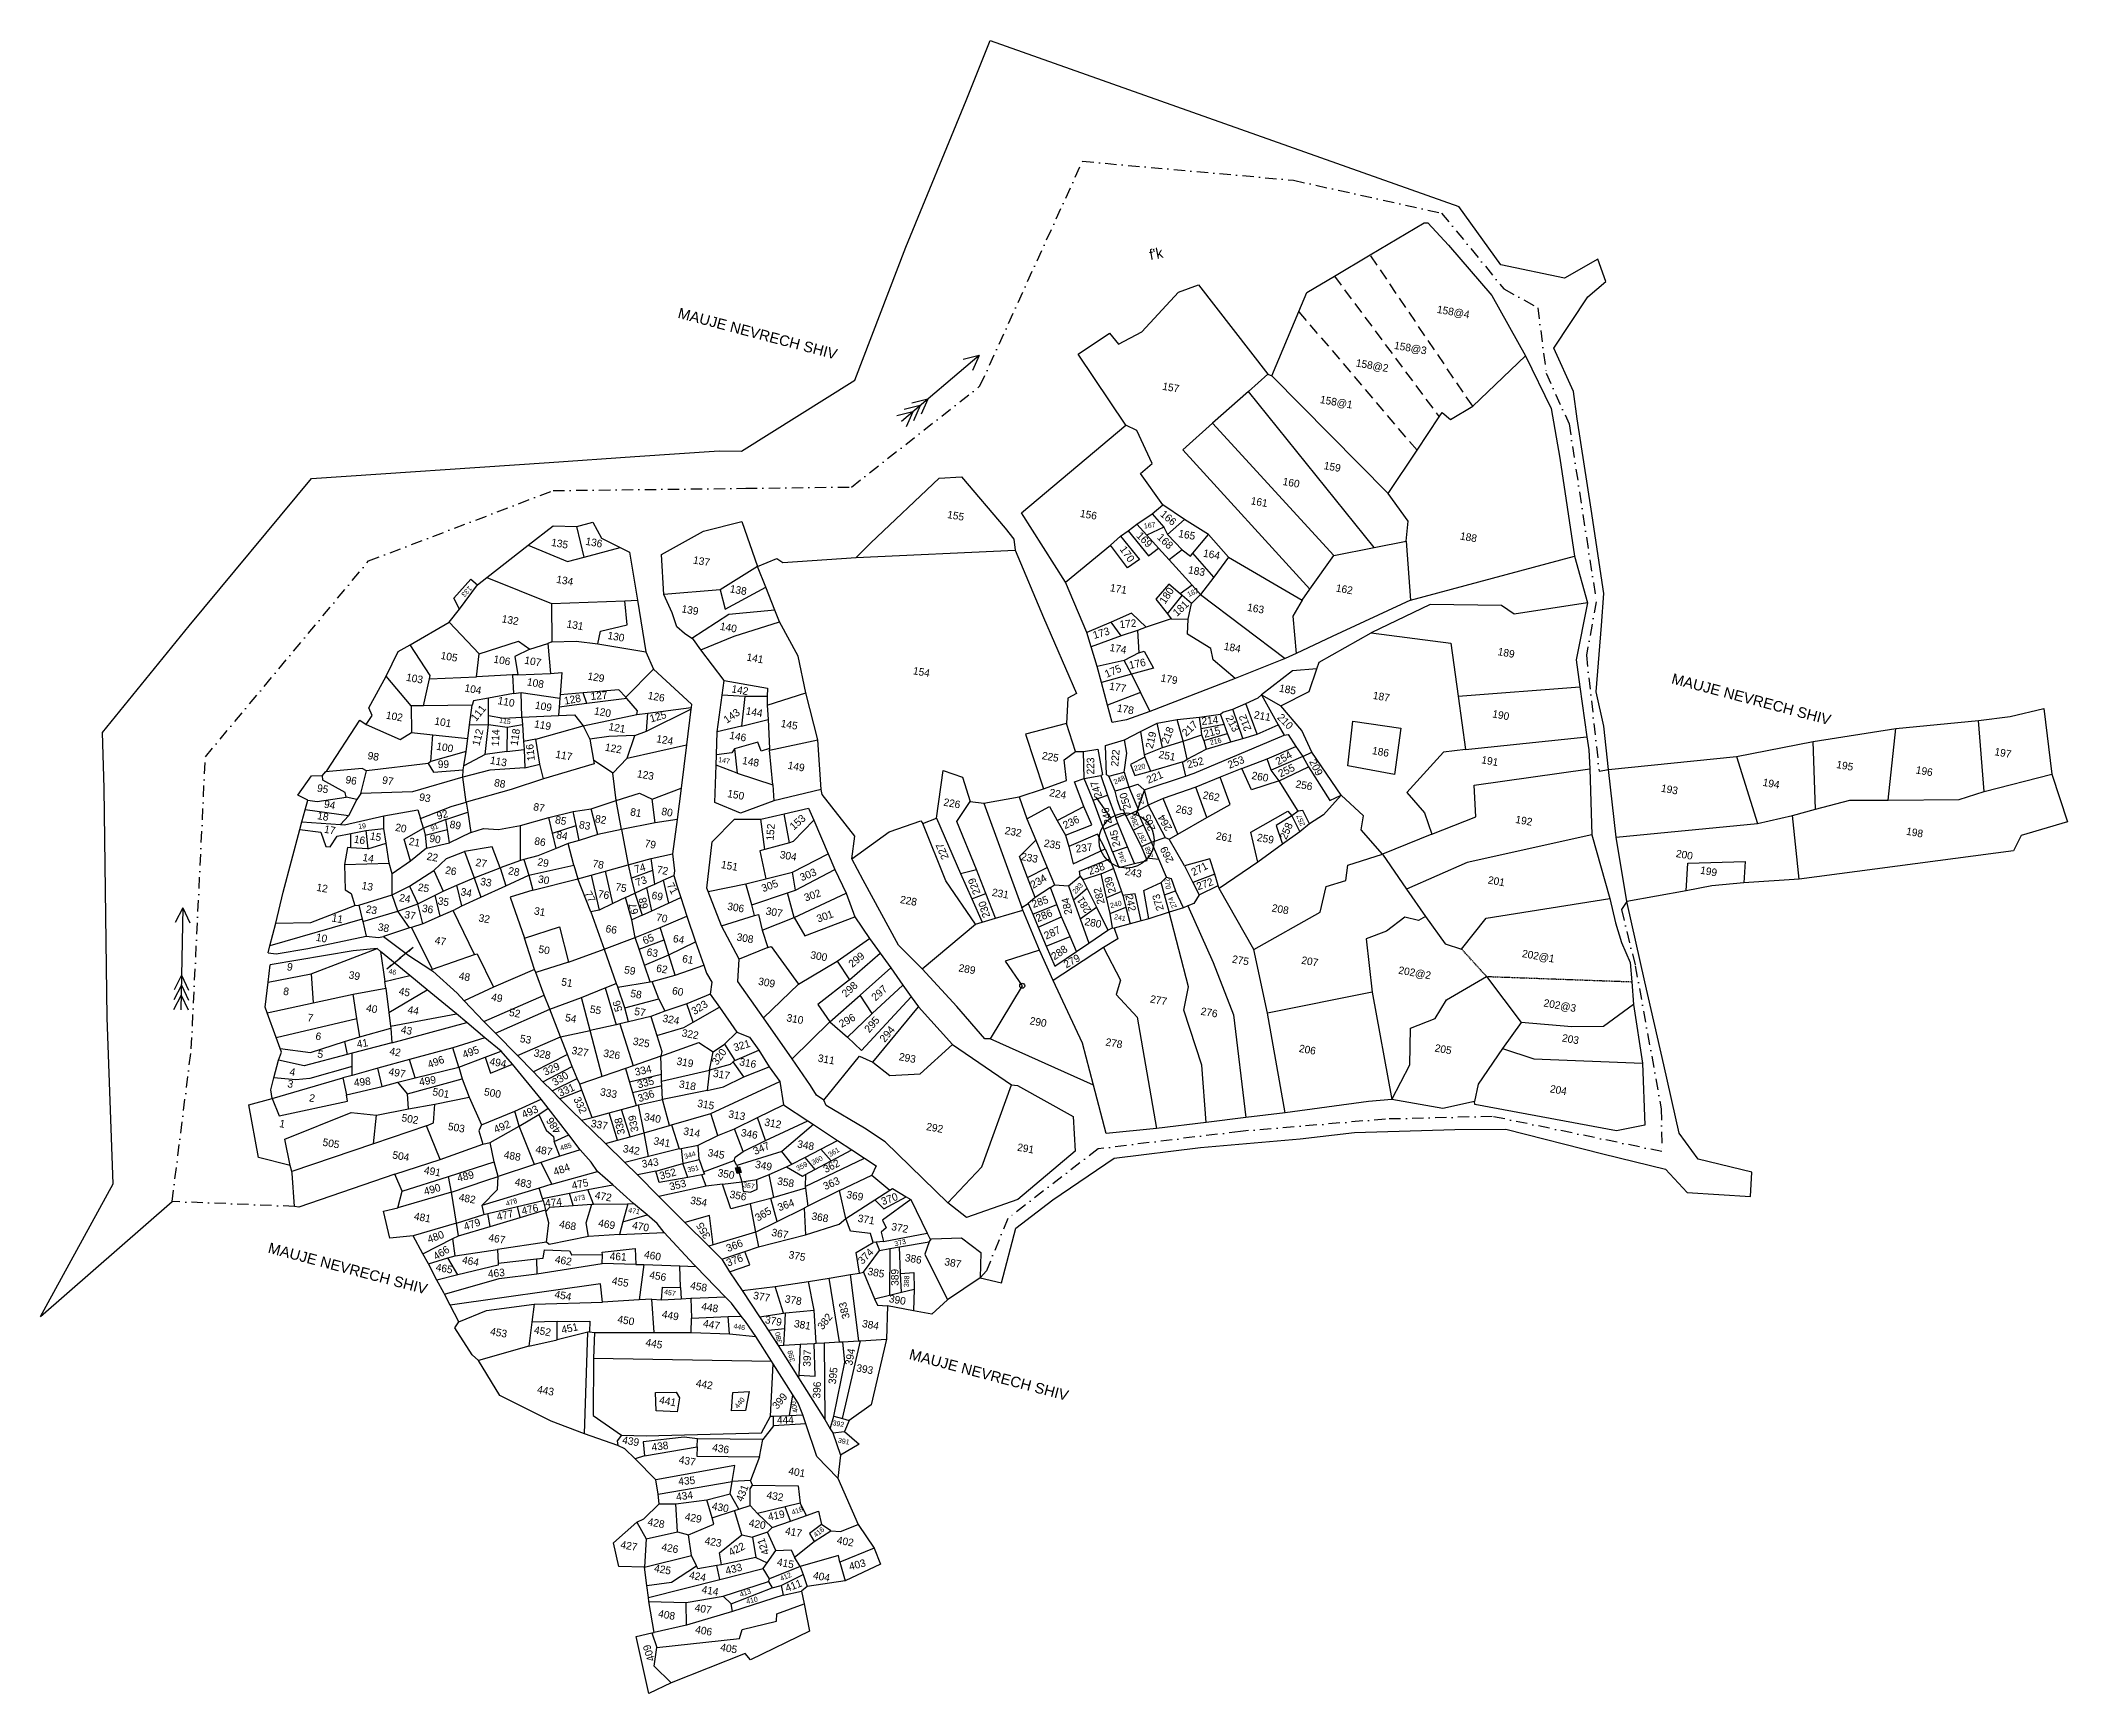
# Model space of a CAD drawing. Header units: metres. Extents: x 317209 to 318101, y 1892355 to 1893083.
import ezdxf

# ---------------------------------------------------------------- set-up
doc = ezdxf.new("R2010")
doc.units = ezdxf.units.M
doc.header["$MEASUREMENT"] = 0
doc.linetypes.add('DASHDOT', pattern=[1, 0.5, -0.25, 0, -0.25])
doc.linetypes.add('DASHED', pattern=[0.75, 0.5, -0.25])
for name, color, linetype in [('OFF', 1, 'Continuous'), ('POLY_PARCEL', 6, 'Continuous'), ('POLY_SUBPARCEL', 6, 'DASHED'), ('POLY_WATER', 4, 'Continuous'), ('TEXT_MAPOUT', 7, 'Continuous'), ('TEXT_PARCEL', 7, 'Continuous'), ('V_BOUND_LINE', 7, 'Continuous'), ('V_BOUND_STREAM_LINE', 7, 'DASHDOT')]:
    doc.layers.add(name, color=color, linetype=linetype)
doc.styles.get("Standard").update_dxf_attribs({"font": 'arial.ttf'})
doc.styles.add('TEXT_MAP', font='KRDEV050.TTF')
doc.dimstyles.get("Standard").update_dxf_attribs({"dimtxt": 0.18, "dimasz": 0.18, "dimexe": 0.18, "dimexo": 0.0625, "dimgap": 0.09, "dimtad": 0, "dimtih": 1, "dimtoh": 1, "dimdec": 4, "dimzin": 0, "dimdsep": 46, "dimtxsty": 'Standard', "dimcen": 0.09, "dimadec": 0, "dimazin": 0, "dimtfac": 1, "dimtdec": 4, "dimtofl": 0, "dimtmove": 0, "dimatfit": 3, "dimfxl": 1, "dimtolj": 1, "dimtzin": 0, "dimarcsym": 0})

msp = doc.modelspace()

# ---------------------------------------------------------------- texts
at = {"layer": 'TEXT_MAPOUT', "style": 'TEXT_MAP'}
msp.add_text("f'k", height=4.627, rotation=11.00459, dxfattribs=at).set_placement((317697.46, 1892985.9))
at = {"layer": 'TEXT_MAPOUT'}
for p in [(317489.07, 1892960.6), (317926.52, 1892799.69), (317308.65, 1892549.14), (317590.88, 1892502.31)]:
    msp.add_text('MAUJE NEVRECH SHIV', height=4.6269, rotation=345.19881, dxfattribs=at).set_placement(p)
at = {"layer": 'TEXT_PARCEL', "style": 'TEXT_MAP'}
for s, height, rotation, p in [('158@4', 3.331, 349.95884, (317823.43, 1892962.75)), ('158@3', 3.331, 349.95884, (317804.54, 1892946.89)), ('158@2', 3.331, 349.95884, (317787.72, 1892939.16)), ('157', 3.331, 349.95884, (317702.53, 1892928.9)), ('158@1', 3.331, 349.95884, (317771.94, 1892923.06)), ('159', 3.331, 349.95884, (317773.6, 1892893.97)), ('160', 3.331, 349.95884, (317755.5, 1892886.99)), ('161', 3.331, 349.95884, (317741.45, 1892878.51)), ('155', 3.331, 349.95884, (317607.82, 1892872.46)), ('156', 3.331, 349.95884, (317666.28, 1892872.94)), ('167', 2.221, 8.05934, (317694.75, 1892867.78)), ('166', 3.331, 319.63463, (317701.46, 1892873.64)), ('135', 3.331, 349.95884, (317433.47, 1892860.21)), ('136', 3.331, 349.95884, (317448.56, 1892860.67)), ('170', 3.331, 304.98075, (317683.77, 1892858.65)), ('169', 3.331, 314.88358, (317691.03, 1892864.36)), ('168', 3.331, 316.80035, (317700.14, 1892863.53)), ('165', 3.331, 349.95884, (317709.57, 1892864.07)), ('188', 3.331, 349.95884, (317833.57, 1892863)), ('137', 3.331, 349.95884, (317495.92, 1892852.44)), ('183', 3.331, 349.95884, (317713.87, 1892848.1)), ('164', 3.331, 349.95884, (317720.47, 1892855.43)), ('133', 2.221, 225.93615, (317397.47, 1892842.68)), ('134', 3.331, 349.95884, (317435.71, 1892843.94)), ('138', 3.331, 349.95884, (317512.1, 1892839.74)), ('171', 3.331, 349.95884, (317679.47, 1892840.24)), ('180', 3.331, 56.44428, (317703.92, 1892834.3)), ('182', 2.221, 24.93031, (317714.3, 1892837.64)), ('162', 3.331, 349.95884, (317778.92, 1892840.11)), ('139', 3.331, 349.95884, (317490.85, 1892830.95)), ('181', 3.331, 43.06797, (317709.2, 1892828.91)), ('163', 3.331, 349.95884, (317739.87, 1892831.62)), ('132', 3.331, 349.95884, (317411.7, 1892826.54)), ('131', 3.331, 349.95884, (317440.25, 1892824.3)), ('140', 3.331, 349.95884, (317507.75, 1892823.26)), ('173', 3.331, 16.50645, (317672.7, 1892819.15)), ('172', 3.331, 5.20287, (317683.99, 1892823.91)), ('130', 3.331, 349.95884, (317458.26, 1892819.23)), ('174', 3.331, 349.95884, (317679.29, 1892813.94)), ('184', 3.331, 349.95884, (317729.61, 1892814.47)), ('189', 3.331, 349.95884, (317850.17, 1892812.11)), ('105', 3.331, 349.95884, (317384.79, 1892810.43)), ('106', 3.331, 349.95884, (317408.06, 1892808.8)), ('107', 3.331, 349.95884, (317421.66, 1892808.35)), ('141', 3.331, 349.95884, (317519.47, 1892809.72)), ('154', 3.331, 349.95884, (317592.74, 1892803.69)), ('175', 3.331, 23.34658, (317678.23, 1892802.04)), ('176', 3.331, 11.31463, (317688.38, 1892805.98)), ('103', 3.331, 349.95884, (317369.58, 1892800.82)), ('104', 3.331, 349.95884, (317395.31, 1892796.11)), ('108', 3.331, 349.95884, (317422.79, 1892798.81)), ('129', 3.331, 349.95884, (317449.45, 1892801.36)), ('142', 3.331, 349.95884, (317512.83, 1892795.72)), ('177', 3.331, 349.95884, (317679.13, 1892796.95)), ('179', 3.331, 349.95884, (317701.78, 1892800.52)), ('185', 3.331, 349.95884, (317753.93, 1892796.01)), ('111', 3.331, 51.32985, (317400.59, 1892782.66)), ('110', 3.331, 349.95884, (317409.91, 1892790.56)), ('109', 3.331, 349.95884, (317426.32, 1892788.55)), ('128', 3.331, 10.7166, (317439.66, 1892790.24)), ('127', 3.331, 4.74483, (317451.15, 1892792.31)), ('120', 3.331, 349.95884, (317452.36, 1892786.01)), ('126', 3.331, 349.95884, (317475.99, 1892792.81)), ('143', 3.331, 34.93575, (317510.99, 1892781.84)), ('144', 3.331, 349.95884, (317519.12, 1892786.04)), ('178', 3.331, 349.95884, (317682.53, 1892787.28)), ('187', 3.331, 349.95884, (317795.19, 1892792.85)), ('102', 3.331, 349.95884, (317360.69, 1892784.15)), ('101', 3.331, 349.95884, (317382.05, 1892781.56)), ('112', 3.331, 75.55686, (317402.01, 1892771.91)), ('114', 3.331, 88.09506, (317410.68, 1892771.89)), ('115', 2.221, 349.95884, (317410.62, 1892782.5)), ('118', 3.331, 81.46745, (317418.87, 1892772.07)), ('119', 3.331, 349.95884, (317425.97, 1892780.3)), ('121', 3.331, 349.95884, (317458.72, 1892779.11)), ('125', 3.331, 16.28376, (317477.58, 1892782.4)), ('145', 3.331, 349.95884, (317534.54, 1892780.51)), ('218', 3.331, 68.68202, (317705.19, 1892772.78)), ('217', 3.331, 43.06791, (317713.21, 1892776.03)), ('214', 3.331, 5.63401, (317720.11, 1892781.32)), ('215', 3.331, 14.38634, (317721.36, 1892775.68)), ('213', 3.331, 297.54617, (317730.45, 1892784.48)), ('212', 3.331, 111.30696, (317742.04, 1892779.38)), ('211', 3.331, 349.95884, (317742.83, 1892784.32)), ('210', 3.331, 314.43954, (317753.04, 1892784.35)), ('190', 3.331, 349.95884, (317847.8, 1892784.7)), ('100', 3.331, 349.95884, (317382.9, 1892770.5)), ('116', 3.331, 95.91577, (317426.5, 1892765.68)), ('122', 3.331, 349.95884, (317457.12, 1892770.05)), ('124', 3.331, 349.95884, (317479.74, 1892773.76)), ('146', 3.331, 349.95884, (317511.93, 1892775.3)), ('222', 3.331, 85.15723, (317683.31, 1892762.96)), ('219', 3.331, 76.59893, (317698.46, 1892770.72)), ('216', 2.221, 13.17316, (317723.94, 1892772.48)), ('186', 3.331, 349.95884, (317794.87, 1892768.56)), ('197', 3.331, 349.95884, (318068.85, 1892768.07)), ('98', 3.331, 349.95884, (317352.63, 1892766.37)), ('99', 3.331, 0.73515, (317383.75, 1892762.39)), ('113', 3.331, 349.95884, (317406.52, 1892764.32)), ('117', 3.331, 349.95884, (317435.33, 1892766.93)), ('123', 3.331, 349.95884, (317471.22, 1892758.36)), ('147', 2.221, 349.95884, (317507.08, 1892765.07)), ('148', 3.331, 349.95884, (317517.55, 1892764.19)), ('149', 3.331, 349.95884, (317537.6, 1892762.08)), ('225', 3.331, 349.95884, (317649.47, 1892766.35)), ('223', 3.331, 89.42824, (317672.7, 1892759.55)), ('220', 2.221, 13.57208, (317690.48, 1892761.08)), ('251', 3.331, 349.95884, (317700.88, 1892766.83)), ('252', 3.331, 14.71738, (317714.06, 1892762.19)), ('253', 3.331, 21.9446, (317732.29, 1892762.05)), ('254', 3.331, 29.52551, (317753.72, 1892763.58)), ('255', 3.331, 25.84777, (317754.72, 1892758.2)), ('209', 3.331, 296.84743, (317767.24, 1892765.23)), ('191', 3.331, 349.95884, (317842.97, 1892764.51)), ('195', 3.331, 349.95884, (317999.25, 1892762.44)), ('196', 3.331, 349.95884, (318034.22, 1892760.05)), ('95', 3.331, 349.95884, (317330.37, 1892752.07)), ('96', 3.331, 349.95884, (317342.9, 1892755.79)), ('97', 3.331, 349.95884, (317359.04, 1892755.6)), ('88', 3.331, 349.95884, (317408.33, 1892754.43)), ('150', 3.331, 349.95884, (317511, 1892749.64)), ('224', 3.331, 349.95884, (317652.76, 1892750.06)), ('247', 3.331, 106.54136, (317676.23, 1892749.86)), ('248', 2.221, 24.44695, (317681.86, 1892755.13)), ('221', 3.331, 22.28654, (317696.52, 1892755.42)), ('260', 3.331, 349.95884, (317741.8, 1892757.6)), ('256', 3.331, 349.95884, (317761.16, 1892753.84)), ('193', 3.331, 349.95884, (317922.06, 1892752)), ('194', 3.331, 349.95884, (317966.82, 1892754.58)), ('94', 3.331, 349.95884, (317333.42, 1892745.01)), ('93', 3.331, 349.95884, (317375.37, 1892748.11)), ('92', 3.331, 14.48005, (317383.72, 1892739.63)), ('87', 3.331, 349.95884, (317425.59, 1892743.82)), ('81', 3.331, 349.95884, (317468.23, 1892741.6)), ('80', 3.331, 349.95884, (317481.98, 1892741.81)), ('226', 3.331, 349.95884, (317606.14, 1892745.86)), ('246', 3.331, 101.77531, (317680.57, 1892737.95)), ('250', 3.331, 106.54142, (317689, 1892744.75)), ('249', 2.221, 103.40346, (317694.64, 1892746.54)), ('263', 3.331, 349.95884, (317708.39, 1892742.89)), ('262', 3.331, 349.95884, (317720.31, 1892748.98)), ('18', 3.331, 349.95884, (317330.47, 1892739.94)), ('17', 3.331, 349.95884, (317333.5, 1892733.96)), ('19', 2.221, 3.98477, (317348.75, 1892735.65)), ('20', 3.331, 349.95884, (317364.77, 1892734.78)), ('91', 2.221, 23.62873, (317381.13, 1892734.65)), ('89', 3.331, 349.95884, (317388.76, 1892736.1)), ('85', 3.331, 349.95884, (317435.19, 1892738.11)), ('84', 3.331, 349.95884, (317435.73, 1892731.49)), ('83', 3.331, 349.95884, (317445.72, 1892735.95)), ('82', 3.331, 349.95884, (317452.74, 1892738.55)), ('152', 3.331, 85.67381, (317531.56, 1892730.35)), ('153', 3.331, 41.2777, (317540.45, 1892734.85)), ('232', 3.331, 349.95884, (317633.13, 1892733.36)), ('236', 3.331, 25.64483, (317659.9, 1892735.45)), ('245', 3.331, 101.47522, (317684.25, 1892728.08)), ('266', 2.221, 109.45347, (317692.33, 1892737.06)), ('265', 3.331, 109.61604, (317699.73, 1892735.39)), ('264', 3.331, 121.16641, (317707.16, 1892735.95)), ('258', 3.331, 66.25035, (317757.27, 1892730.63)), ('257', 2.221, 111.58585, (317765.6, 1892737.39)), ('192', 3.331, 349.95884, (317857.96, 1892738.25)), ('198', 3.331, 349.95884, (318029.98, 1892733.06)), ('16', 3.331, 349.95884, (317346.59, 1892729.6)), ('15', 3.331, 349.95884, (317353.66, 1892730.98)), ('21', 3.331, 349.95884, (317370.77, 1892728.59)), ('90', 3.331, 349.95884, (317379.81, 1892729.98)), ('86', 3.331, 349.95884, (317426.04, 1892728.76)), ('79', 3.331, 349.95884, (317474.58, 1892727.7)), ('304', 3.331, 349.95884, (317534.1, 1892722.78)), ('227', 3.331, 112.71397, (317608.79, 1892722.91)), ('235', 3.331, 349.95884, (317650.34, 1892727.81)), ('237', 3.331, 7.04926, (317664.76, 1892725.14)), ('244', 2.221, 108.21452, (317686.78, 1892721.04)), ('267', 2.221, 114.97141, (317695.78, 1892730.16)), ('268', 2.221, 109.7225, (317698.73, 1892723.25)), ('269', 3.331, 116.36406, (317707.82, 1892721.62)), ('261', 3.331, 349.95884, (317726.09, 1892731.04)), ('259', 3.331, 349.95884, (317744.18, 1892730.32)), ('200', 3.331, 349.95884, (317928.61, 1892723.26)), ('14', 3.331, 349.95884, (317350.4, 1892721.56)), ('22', 3.331, 349.95884, (317378.66, 1892722)), ('26', 3.331, 349.95884, (317386.79, 1892715.96)), ('27', 3.331, 349.95884, (317400.15, 1892719.38)), ('28', 3.331, 349.95884, (317414.52, 1892715.64)), ('29', 3.331, 349.95884, (317427.39, 1892719.59)), ('78', 3.331, 349.95884, (317451.64, 1892718.81)), ('74', 3.331, 14.71736, (317470.71, 1892716.12)), ('72', 3.331, 349.95884, (317479.96, 1892716.17)), ('151', 3.331, 349.95884, (317508.23, 1892718.39)), ('303', 3.331, 23.05021, (317543.97, 1892712.49)), ('233', 3.331, 349.95884, (317640.28, 1892721.92)), ('238', 3.331, 20.35083, (317670.75, 1892715.25)), ('243', 3.331, 349.95884, (317686, 1892715.4)), ('271', 3.331, 27.63192, (317716.47, 1892714.8)), ('199', 3.331, 349.95884, (317939.29, 1892715.93)), ('12', 3.331, 349.95884, (317330.12, 1892708.36)), ('13', 3.331, 349.95884, (317350.02, 1892709.15)), ('25', 3.331, 349.95884, (317374.77, 1892708.45)), ('34', 3.331, 349.95884, (317393.57, 1892706.4)), ('33', 3.331, 349.95884, (317402.23, 1892710.95)), ('30', 3.331, 349.95884, (317427.67, 1892711.98)), ('77', 3.331, 297.39278, (317448.13, 1892707.25)), ('76', 3.331, 349.95884, (317454.03, 1892705.49)), ('75', 3.331, 349.95884, (317461.7, 1892708.58)), ('73', 3.331, 18.9949, (317471.43, 1892710.23)), ('69', 3.331, 349.95884, (317477.66, 1892704.86)), ('71', 3.331, 298.90776, (317484.39, 1892710.81)), ('305', 3.331, 20.90332, (317526.98, 1892707.7)), ('302', 3.331, 18.9949, (317545.68, 1892703.62)), ('229', 3.331, 110.44347, (317622.72, 1892707.39)), ('231', 3.331, 349.95884, (317627.48, 1892706.18)), ('234', 3.331, 31.36082, (317645.88, 1892709.2)), ('283', 2.221, 49.50155, (317664.6, 1892706.82)), ('282', 3.331, 104.7506, (317677.41, 1892702.9)), ('239', 3.331, 107.27625, (317682.38, 1892707.85)), ('270', 2.221, 278.40553, (317703.56, 1892713.96)), ('272', 3.331, 19.28511, (317718.42, 1892708.56)), ('201', 3.331, 349.95884, (317845.86, 1892711.6)), ('23', 3.331, 349.95884, (317351.83, 1892698.79)), ('24', 3.331, 349.95884, (317366.54, 1892703.83)), ('37', 3.331, 349.95884, (317368.79, 1892696.41)), ('36', 3.331, 349.95884, (317376.56, 1892699.18)), ('35', 3.331, 349.95884, (317383.51, 1892702.4)), ('31', 3.331, 349.95884, (317425.91, 1892698.01)), ('67', 3.331, 105.34599, (317472.18, 1892698.48)), ('68', 3.331, 100.83683, (317476.33, 1892700.79)), ('306', 3.331, 349.95884, (317510.98, 1892700.04)), ('307', 3.331, 349.95884, (317527.9, 1892697.95)), ('301', 3.331, 19.45163, (317551.2, 1892694.34)), ('228', 3.331, 349.95884, (317587.04, 1892703.01)), ('230', 3.331, 107.38426, (317626.98, 1892697.07)), ('285', 3.331, 19.18902, (317645.88, 1892700.73)), ('286', 3.331, 22.41025, (317647.83, 1892694.53)), ('284', 3.331, 102.59426, (317663.06, 1892698.31)), ('281', 3.331, 121.96775, (317671.57, 1892699.84)), ('240', 2.221, 14.19243, (317680.05, 1892700.71)), ('242', 3.331, 282.20082, (317686.4, 1892706.3)), ('273', 3.331, 106.54132, (317703.44, 1892700.1)), ('274', 2.221, 111.84971, (317709.12, 1892701.17)), ('208', 3.331, 349.95884, (317750.69, 1892699.27)), ('11', 3.331, 349.95884, (317336.82, 1892694.91)), ('38', 3.331, 349.95884, (317357.14, 1892690.91)), ('32', 3.331, 349.95884, (317401.47, 1892694.92)), ('66', 3.331, 349.95884, (317457.41, 1892690.21)), ('70', 3.331, 349.95884, (317479.66, 1892695.17)), ('287', 3.331, 25.09245, (317651.58, 1892686.82)), ('280', 3.331, 349.95884, (317668.26, 1892693.3)), ('241', 2.221, 349.95884, (317681.35, 1892695.91)), ('10', 3.331, 349.95884, (317329.86, 1892686.39)), ('47', 3.331, 349.95884, (317382.18, 1892685.06)), ('50', 3.331, 349.95884, (317427.85, 1892681.16)), ('65', 3.331, 22.96272, (317474.73, 1892684.64)), ('63', 3.331, 349.95884, (317475.47, 1892679.9)), ('64', 3.331, 349.95884, (317487.06, 1892685.85)), ('308', 3.331, 349.95884, (317515.07, 1892686.53)), ('300', 3.331, 349.95884, (317547.55, 1892678.62)), ('299', 3.331, 39.90704, (317566.26, 1892674.38)), ('288', 3.331, 34.3339, (317655.2, 1892677.7)), ('202@1', 3.331, 349.95884, (317860.86, 1892679.23)), ('9', 3.33, 349.95884, (317317.12, 1892673.43)), ('39', 3.331, 349.95884, (317344.31, 1892669.82)), ('46', 2.221, 349.95884, (317361.9, 1892671.89)), ('48', 3.331, 349.95884, (317392.76, 1892669.4)), ('59', 3.331, 349.95884, (317465.57, 1892672.11)), ('62', 3.331, 349.95884, (317479.7, 1892672.77)), ('61', 3.331, 349.95884, (317491.12, 1892676.98)), ('289', 3.331, 349.95884, (317612.8, 1892672.91)), ('279', 3.331, 29.36528, (317660.43, 1892674.16)), ('275', 3.331, 349.95884, (317733.2, 1892676.78)), ('207', 3.331, 349.95884, (317763.7, 1892676.32)), ('202@2', 3.331, 349.95884, (317806.44, 1892671.91)), ('8', 3.33, 349.95884, (317315.47, 1892662.68)), ('45', 3.331, 349.95884, (317366.34, 1892662.66)), ('49', 3.331, 349.95884, (317407.05, 1892660.08)), ('51', 3.331, 349.95884, (317437.91, 1892666.78)), ('58', 3.331, 349.95884, (317468.32, 1892661.69)), ('60', 3.331, 349.95884, (317486.68, 1892662.88)), ('309', 3.331, 349.95884, (317524.59, 1892667.02)), ('298', 3.331, 42.12193, (317563.4, 1892661.27)), ('297', 3.331, 42.53241, (317576.47, 1892659.67)), ('7', 3.33, 349.95884, (317326.12, 1892651.03)), ('40', 3.331, 349.95884, (317351.98, 1892655.27)), ('44', 3.331, 349.95884, (317370.25, 1892654.55)), ('52', 3.331, 349.95884, (317414.91, 1892653.35)), ('54', 3.331, 349.95884, (317439.58, 1892651.06)), ('55', 3.331, 349.95884, (317450.48, 1892654.76)), ('56', 3.331, 104.75059, (317465.07, 1892655.6)), ('57', 3.331, 349.95884, (317470.05, 1892653.82)), ('323', 3.331, 32.81594, (317496.73, 1892653.6)), ('310', 3.331, 349.95884, (317537.06, 1892650.95)), ('296', 3.331, 29.28916, (317561.52, 1892648.03)), ('277', 3.331, 349.95884, (317697.11, 1892659.22)), ('276', 3.331, 349.95884, (317719.4, 1892653.83)), ('202@3', 3.331, 349.95884, (317870.34, 1892657.49)), ('6', 3.33, 349.95884, (317329.68, 1892642.91)), ('43', 3.331, 349.95884, (317367.26, 1892645.77)), ('324', 3.331, 349.95884, (317482.46, 1892650.72)), ('322', 3.331, 349.95884, (317490.93, 1892644.28)), ('295', 3.331, 49.23992, (317573.69, 1892645.62)), ('294', 3.331, 50.42859, (317580.48, 1892641.38)), ('290', 3.331, 349.95884, (317644.12, 1892649.63)), ('203', 3.331, 349.95884, (317878.47, 1892642.09)), ('5', 3.33, 349.95884, (317330.56, 1892635.04)), ('41', 3.331, 9.53732, (317348.35, 1892639.19)), ('42', 3.331, 349.95884, (317362.26, 1892636.25)), ('495', 3.331, 20.59034, (317395.29, 1892634.53)), ('53', 3.331, 349.95884, (317419.69, 1892641.83)), ('328', 3.331, 349.95884, (317425.77, 1892635.52)), ('327', 3.331, 349.95884, (317442.44, 1892636.61)), ('326', 3.331, 349.95884, (317456.4, 1892635.39)), ('325', 3.331, 349.95884, (317469.41, 1892640.65)), ('320', 3.331, 54.59578, (317506.76, 1892631.34)), ('321', 3.331, 16.50647, (317514.46, 1892637.65)), ('311', 3.331, 349.95884, (317550.86, 1892633.2)), ('293', 3.331, 349.95884, (317586.55, 1892633.83)), ('278', 3.331, 349.95884, (317677.49, 1892640.29)), ('206', 3.331, 349.95884, (317762.66, 1892637.46)), ('205', 3.331, 349.95884, (317822.43, 1892637.65)), ('4', 3.33, 349.95884, (317318.28, 1892627.23)), ('497', 3.331, 349.95884, (317361.88, 1892627.29)), ('496', 3.331, 20.59034, (317379.97, 1892630.19)), ('494', 3.331, 349.95884, (317406.3, 1892631.77)), ('329', 3.331, 23.89767, (317431.02, 1892626.91)), ('330', 3.331, 31.87063, (317435.36, 1892622.3)), ('334', 3.331, 12.93185, (317470.89, 1892626.87)), ('319', 3.331, 349.95884, (317488.64, 1892631.87)), ('317', 3.331, 349.95884, (317504.71, 1892626.54)), ('316', 3.331, 349.95884, (317516.3, 1892631.58)), ('3', 3.33, 349.95884, (317317.34, 1892621.95)), ('2', 3.33, 349.95884, (317326.91, 1892615.71)), ('498', 3.331, 5.6561, (317346.94, 1892622.26)), ('499', 3.331, 8.97098, (317375.79, 1892622.56)), ('501', 3.331, 349.95884, (317381.19, 1892618.38)), ('500', 3.331, 349.95884, (317403.9, 1892618.38)), ('331', 3.331, 24.13342, (317437.6, 1892617.65)), ('333', 3.331, 349.95884, (317455, 1892618.35)), ('335', 3.331, 15.05687, (317472.07, 1892621.33)), ('336', 3.331, 19.51791, (317472.46, 1892615.26)), ('318', 3.331, 349.95884, (317489.73, 1892621.77)), ('204', 3.331, 349.95884, (317873.15, 1892619.69)), ('502', 3.331, 349.95884, (317367.57, 1892606.95)), ('493', 3.331, 23.05019, (317421.51, 1892608.16)), ('332', 3.331, 295.51721, (317443.37, 1892616.69)), ('339', 3.331, 100.52928, (317472.13, 1892602.52)), ('340', 3.331, 349.95884, (317474.31, 1892607.39)), ('315', 3.331, 349.95884, (317497.79, 1892613.32)), ('313', 3.331, 349.95884, (317511.46, 1892608.59)), ('1', 3.33, 349.95884, (317313.78, 1892604.42)), ('503', 3.331, 349.95884, (317388, 1892603.17)), ('492', 3.331, 22.48903, (317409.19, 1892601.62)), ('486', 3.331, 122.69006, (317438.08, 1892602.78)), ('337', 3.331, 349.95884, (317450.93, 1892604.45)), ('338', 3.331, 101.77538, (317466.18, 1892601.45)), ('314', 3.331, 349.95884, (317491.62, 1892601.07)), ('346', 3.331, 349.95884, (317516.94, 1892600.41)), ('312', 3.331, 349.95884, (317527.32, 1892605.03)), ('292', 3.331, 349.95884, (317598.58, 1892603.07)), ('505', 3.331, 349.95884, (317332.81, 1892596.21)), ('504', 3.331, 349.95884, (317363.55, 1892590.6)), ('488', 3.331, 349.95884, (317412.58, 1892590.71)), ('487', 3.331, 349.95884, (317426.53, 1892593.06)), ('485', 2.221, 16.97198, (317437.96, 1892593.97)), ('342', 3.331, 349.95884, (317465, 1892593.36)), ('341', 3.331, 349.95884, (317478.49, 1892596.75)), ('344', 2.221, 16.50639, (317492.57, 1892590.29)), ('345', 3.331, 349.95884, (317502.35, 1892591.6)), ('347', 3.331, 23.62874, (317523.43, 1892592.02)), ('348', 3.331, 349.95884, (317541.77, 1892595.43)), ('360', 2.221, 27.12261, (317548.94, 1892587.62)), ('361', 2.221, 30.53849, (317556.44, 1892591.13)), ('291', 3.331, 349.95884, (317638.61, 1892594)), ('491', 3.331, 349.95884, (317377.45, 1892583.9)), ('489', 3.331, 12.77688, (317392.67, 1892580.28)), ('484', 3.331, 20.11237, (317435.3, 1892582.9)), ('343', 3.331, 8.38068, (317473.79, 1892586.43)), ('352', 3.331, 15.50181, (317481.83, 1892581.18)), ('351', 2.221, 12.79164, (317493.89, 1892584.39)), ('350', 3.331, 349.95884, (317506.72, 1892582.73)), ('349', 3.331, 349.95884, (317523.24, 1892586.46)), ('359', 2.221, 26.80771, (317542.2, 1892585.01)), ('362', 3.331, 26.7965, (317554.46, 1892584.07)), ('490', 3.331, 15.40523, (317378.1, 1892574.36)), ('482', 3.331, 349.95884, (317392.76, 1892571.94)), ('483', 3.331, 349.95884, (317417.39, 1892578.75)), ('475', 3.331, 12.3236, (317443.06, 1892576.88)), ('473', 2.221, 12.56318, (317443.81, 1892571.44)), ('472', 3.331, 349.95884, (317452.65, 1892572.88)), ('353', 3.331, 13.9051, (317486.14, 1892576.41)), ('354', 3.331, 349.95884, (317494.67, 1892570.63)), ('356', 3.331, 349.95884, (317512.01, 1892573.26)), ('357', 2.221, 349.95884, (317518, 1892577.96)), ('358', 3.331, 349.95884, (317532.96, 1892579.08)), ('363', 3.331, 23.91513, (317554.28, 1892576.57)), ('369', 3.331, 349.95884, (317563.42, 1892573.18)), ('370', 3.331, 19.88173, (317579.65, 1892569.93)), ('481', 3.331, 349.95884, (317373.03, 1892563.62)), ('477', 3.331, 12.77686, (317410.02, 1892563.23)), ('478', 2.221, 17.1572, (317414.06, 1892569.53)), ('476', 3.331, 12.4775, (317421, 1892565.76)), ('474', 3.331, 5.07187, (317431.1, 1892569.21)), ('471', 2.221, 349.95884, (317467.45, 1892566.81)), ('365', 3.331, 31.1231, (317524.65, 1892562.71)), ('364', 3.331, 19.6849, (317534.04, 1892567.3)), ('368', 3.331, 349.95884, (317548.06, 1892563.69)), ('371', 3.331, 349.95884, (317568.42, 1892562.72)), ('480', 3.331, 19.6839, (317379.84, 1892553.26)), ('479', 3.331, 17.69938, (317395.75, 1892558.87)), ('467', 3.331, 349.95884, (317405.83, 1892554.24)), ('468', 3.331, 349.95884, (317437, 1892560.15)), ('469', 3.331, 349.95884, (317454.16, 1892560.65)), ('470', 3.331, 349.95884, (317469.11, 1892559.65)), ('355', 3.331, 120.58178, (317503.96, 1892556.41)), ('367', 3.331, 349.95884, (317530.43, 1892556.5)), ('372', 3.331, 349.95884, (317583.2, 1892559.05)), ('466', 3.331, 31.43361, (317382.93, 1892545.69)), ('464', 3.331, 349.95884, (317394.23, 1892544.39)), ('462', 3.331, 349.95884, (317435.09, 1892544.68)), ('461', 3.331, 357.07849, (317459.36, 1892545.92)), ('460', 3.331, 349.95884, (317474.35, 1892546.82)), ('366', 3.331, 21.73818, (317511.51, 1892549.3)), ('376', 3.331, 19.6849, (317511.47, 1892542.94)), ('375', 3.331, 349.95884, (317537.97, 1892546.66)), ('374', 3.331, 45.4494, (317570.67, 1892543.71)), ('373', 2.221, 13.78142, (317585.05, 1892551.85)), ('386', 3.331, 349.95884, (317589.15, 1892545.41)), ('465', 3.331, 349.95884, (317382.64, 1892541.16)), ('463', 3.331, 5.40882, (317405.97, 1892538.13)), ('455', 3.331, 349.95884, (317460.15, 1892535.25)), ('456', 3.331, 349.95884, (317476.68, 1892537.83)), ('385', 3.331, 349.95884, (317572.72, 1892539.33)), ('389', 3.331, 90.4581, (317586.62, 1892534.51)), ('388', 2.221, 87.08925, (317591.08, 1892533.85)), ('387', 3.331, 349.95884, (317606.55, 1892543.61)), ('454', 3.331, 349.95884, (317434.93, 1892529.26)), ('457', 2.221, 349.95884, (317483.22, 1892530.82)), ('458', 3.331, 349.95884, (317494.66, 1892533.17)), ('377', 3.331, 349.95884, (317522.39, 1892528.75)), ('378', 3.331, 349.95884, (317536.3, 1892527.25)), ('390', 3.331, 349.95884, (317582.12, 1892527.34)), ('450', 3.331, 349.95884, (317462.63, 1892518.31)), ('449', 3.331, 349.95884, (317482.18, 1892520.49)), ('448', 3.331, 349.95884, (317499.56, 1892524.01)), ('379', 3.331, 349.44097, (317527.56, 1892518.12)), ('382', 3.331, 52.04346, (317553.17, 1892514.89)), ('383', 3.331, 103.40347, (317565.16, 1892520.4)), ('453', 3.331, 349.95884, (317406.6, 1892512.95)), ('452', 3.331, 349.95884, (317425.89, 1892513.56)), ('451', 3.331, 12.19255, (317438.51, 1892513.42)), ('447', 3.331, 349.95884, (317500.32, 1892516.47)), ('446', 2.221, 349.95884, (317513.77, 1892515.79)), ('380', 2.221, 100.82785, (317535.28, 1892509.31)), ('381', 3.331, 349.95884, (317540.33, 1892516.4)), ('384', 3.331, 349.95884, (317570.32, 1892516.39)), ('445', 3.331, 349.95884, (317474.99, 1892508.08)), ('398', 2.221, 104.17175, (317541.04, 1892501.33)), ('397', 3.331, 87.31677, (317547.81, 1892498.84)), ('394', 3.331, 79.95884, (317566.21, 1892499.26)), ('395', 3.331, 83.53785, (317558.94, 1892491.07)), ('393', 3.331, 349.95884, (317567.77, 1892496.85)), ('443', 3.331, 349.95884, (317427.25, 1892487.41)), ('441', 3.331, 349.95884, (317481, 1892482.74)), ('442', 3.331, 349.95884, (317497.15, 1892490.16)), ('440', 2.221, 50.58238, (317515.83, 1892480.32)), ('399', 3.331, 50.88573, (317533.21, 1892479.88)), ('396', 3.331, 87.00516, (317552.08, 1892484.83)), ('444', 3.331, 1.48489, (317533.08, 1892473.74)), ('400', 2.221, 103.76263, (317542.38, 1892478.92)), ('439', 3.331, 349.95884, (317464.73, 1892465.16)), ('392', 2.221, 349.95884, (317557.4, 1892473.17)), ('391', 2.221, 349.95884, (317559.76, 1892465.48)), ('438', 3.331, 7.47187, (317478.07, 1892461.79)), ('437', 3.331, 349.95884, (317489.62, 1892456.48)), ('436', 3.331, 349.95884, (317504.35, 1892461.9)), ('435', 3.331, 3.98481, (317489.73, 1892446.8)), ('401', 3.331, 349.95884, (317537.87, 1892451.52)), ('434', 3.331, 7.22795, (317488.85, 1892439.96)), ('431', 3.331, 68.64028, (317517.9, 1892439.23)), ('432', 3.331, 349.95884, (317528.26, 1892440.95)), ('428', 3.331, 349.95884, (317475.91, 1892429.13)), ('429', 3.331, 349.95884, (317492.28, 1892431.4)), ('430', 3.331, 349.95884, (317504.2, 1892436.03)), ('420', 3.331, 349.95884, (317520.44, 1892428.65)), ('419', 3.331, 10.77146, (317529.4, 1892431.17)), ('418', 2.221, 21.24357, (317539.97, 1892433.6)), ('427', 3.331, 349.95884, (317463.96, 1892419.09)), ('423', 3.331, 349.95884, (317501.02, 1892420.82)), ('421', 3.331, 108.78807, (317529.77, 1892416.7)), ('417', 3.331, 349.95884, (317536.42, 1892425.13)), ('416', 2.221, 39.53736, (317550.2, 1892423.65)), ('402', 3.331, 349.95884, (317559.21, 1892421.03)), ('426', 3.331, 349.95884, (317482.01, 1892418.08)), ('422', 3.331, 27.05465, (317512.77, 1892415.47)), ('415', 3.331, 349.95884, (317532.86, 1892411.43)), ('403', 3.331, 14.38633, (317565.22, 1892409.26)), ('425', 3.331, 349.95884, (317478.78, 1892408.7)), ('424', 3.331, 349.95884, (317494.18, 1892405.68)), ('433', 3.331, 14.28354, (317510.81, 1892407.39)), ('412', 2.221, 22.96277, (317534.95, 1892404.5)), ('411', 3.331, 20.90331, (317537.44, 1892399.71)), ('404', 3.331, 349.95884, (317548.74, 1892405.57)), ('414', 3.331, 349.95884, (317499.69, 1892399.37)), ('413', 2.221, 18.99489, (317517.08, 1892397.52)), ('410', 2.221, 12.96863, (317519.79, 1892394.48)), ('408', 3.331, 349.95884, (317480.56, 1892388.72)), ('407', 3.331, 349.95884, (317496.63, 1892391.36)), ('406', 3.331, 349.95884, (317496.88, 1892381.75)), ('409', 3.331, 107.55881, (317479.33, 1892369.82)), ('405', 3.331, 349.95884, (317507.91, 1892373.96))]:
    msp.add_text(s, height=height, rotation=rotation, dxfattribs=at).set_placement(p)

# ---------------------------------------------------------------- hatches: boundary and pattern name
msp.add_hatch(color=256).paths.add_polyline_path([(317516.51, 1892586.88), (317514.8, 1892586.37), (317515.54, 1892583.9), (317517.25, 1892584.41)])

# ---------------------------------------------------------------- linework, layer by layer
for points in [[(317622.1, 1892943.99), (317587.86, 1892914.94)], [(317622.1, 1892943.99), (317615.05, 1892942.22)], [(317622.1, 1892943.99), (317619.2, 1892937.32)], [(317596.09, 1892921.92), (317589.04, 1892920.15)], [(317599.45, 1892924.78), (317592.4, 1892923)], [(317596.09, 1892921.92), (317593.19, 1892915.26)], [(317599.45, 1892924.78), (317596.56, 1892918.11)], [(317592.83, 1892919.16), (317585.78, 1892917.39)], [(317592.83, 1892919.16), (317589.94, 1892912.49)], [(317694.71, 1892752.45), (317691.02, 1892741.97)], [(317673.52, 1892749.47), (317679.96, 1892740.41)], [(317271.46, 1892700.86), (317268.14, 1892694.4)], [(317271.46, 1892700.86), (317270.65, 1892655.97)], [(317271.46, 1892700.86), (317274.55, 1892694.28)], [(317270.84, 1892666.76), (317267.51, 1892660.3)], [(317270.92, 1892671.17), (317267.6, 1892664.7)], [(317270.84, 1892666.76), (317273.93, 1892660.18)], [(317270.92, 1892671.17), (317274.01, 1892664.59)], [(317270.77, 1892662.49), (317267.44, 1892656.03)], [(317270.77, 1892662.49), (317273.86, 1892655.91)]]:
    msp.add_lwpolyline(points)
msp.add_lwpolyline([(317515.54, 1892583.9), (317514.8, 1892586.37), (317516.51, 1892586.88), (317517.25, 1892584.41)], close=True)
for centre, radius in [((317686.99, 1892730.51), 12.14), ((317641.02, 1892666.58), 1.1)]:
    msp.add_circle(centre, radius)
at = {"layer": 'OFF'}
for p, q in [((317626.98, 1893082.56), (317833.21, 1893009.55)), ((317711.41, 1892765.11), (317712.87, 1892758.81)), ((317697.94, 1892729.71), (317703.92, 1892731.76)), ((317961.63, 1892573.84), (317962.3, 1892584.54)), ((317389.75, 1892575.66), (317388.39, 1892582.62)), ((317208.84, 1892520.94), (317266.78, 1892571.63)), ((317529.19, 1892515), (317536.45, 1892515.73)), ((317561.01, 1892459.91), (317559.84, 1892449.88))]:
    msp.add_line(p, q, dxfattribs=at)
at = {"layer": 'POLY_PARCEL'}
for p, q in [((317839.34, 1892921.58), (317862.6, 1892943.78)), ((317749.2, 1892935.68), (317740.57, 1892928.04)), ((317802.08, 1892883.23), (317750.93, 1892935.01)), ((317740.57, 1892928.04), (317724.85, 1892914.13)), ((317795.94, 1892859.51), (317740.57, 1892928.04)), ((317691.5, 1892910.98), (317686.61, 1892913.33)), ((317724.85, 1892914.13), (317711.68, 1892902.46)), ((317778.14, 1892855.89), (317724.85, 1892914.13)), ((317814.83, 1892902.28), (317824.61, 1892916.9)), ((317824.61, 1892916.9), (317825.95, 1892918.91)), ((317825.95, 1892918.91), (317829.53, 1892915.76)), ((317829.53, 1892915.76), (317839.34, 1892921.58)), ((317698.25, 1892896.36), (317691.5, 1892910.98)), ((317693.16, 1892892.03), (317698.25, 1892896.36)), ((317711.68, 1892902.46), (317767.68, 1892841.06)), ((317802.08, 1892883.23), (317814.83, 1892902.28)), ((317703, 1892878.15), (317693.16, 1892892.03)), ((317698.25, 1892874.25), (317703, 1892878.15)), ((317712.44, 1892871.75), (317703, 1892878.15)), ((317810.93, 1892871.08), (317802.08, 1892883.23)), ((317448.21, 1892855.21), (317444.9, 1892868.68)), ((317687.64, 1892866.81), (317691.55, 1892869.7)), ((317691.55, 1892869.7), (317698.25, 1892874.25)), ((317695.88, 1892864.87), (317691.55, 1892869.7)), ((317703.42, 1892868.42), (317695.88, 1892864.87)), ((317698.25, 1892874.25), (317703.42, 1892868.42)), ((317703.42, 1892868.42), (317705.05, 1892865.18)), ((317705.05, 1892865.18), (317712.44, 1892871.75)), ((317723.03, 1892865.1), (317712.44, 1892871.75)), ((317810.07, 1892862.27), (317810.93, 1892871.08)), ((317423.51, 1892860.54), (317440.81, 1892853.24)), ((317448.21, 1892855.21), (317464.02, 1892859.42)), ((317660.1, 1892844.18), (317679.84, 1892860.46)), ((317679.84, 1892860.46), (317684.33, 1892864.37)), ((317687.34, 1892850.49), (317679.84, 1892860.46)), ((317684.33, 1892864.37), (317687.64, 1892866.81)), ((317684.33, 1892864.37), (317692.61, 1892854.2)), ((317687.64, 1892866.81), (317696.64, 1892855.82)), ((317701.02, 1892859.14), (317695.88, 1892864.87)), ((317705.05, 1892865.18), (317711.45, 1892858.43)), ((317716.17, 1892856.98), (317723.03, 1892865.1)), ((317723.03, 1892865.1), (317731.91, 1892855.19)), ((317778.14, 1892855.89), (317795.94, 1892859.51)), ((317795.94, 1892859.51), (317810.07, 1892862.27)), ((317810.07, 1892862.27), (317812.02, 1892836.23)), ((317440.81, 1892853.24), (317448.21, 1892855.21)), ((317524.47, 1892851.03), (317508.11, 1892840.74)), ((317528.09, 1892842.01), (317524.47, 1892851.03)), ((317567.86, 1892855), (317637.93, 1892858.33)), ((317692.61, 1892854.2), (317687.34, 1892850.49)), ((317696.64, 1892855.82), (317701.02, 1892859.14)), ((317705.69, 1892854.04), (317701.02, 1892859.14)), ((317711.45, 1892858.43), (317705.69, 1892854.04)), ((317715.86, 1892842.92), (317705.69, 1892854.04)), ((317711.45, 1892858.43), (317715.06, 1892855.67)), ((317715.06, 1892855.67), (317716.17, 1892856.98)), ((317725.37, 1892846.43), (317716.17, 1892856.98)), ((317731.91, 1892855.19), (317725.37, 1892846.43)), ((317731.91, 1892855.19), (317764.24, 1892836.26)), ((317767.68, 1892841.06), (317778.14, 1892855.89)), ((317393.36, 1892832.24), (317401.26, 1892843.06)), ((317405.36, 1892846.24), (317433.83, 1892834.74)), ((317510.28, 1892832.29), (317528.09, 1892842.01)), ((317532.16, 1892831.86), (317528.09, 1892842.01)), ((317705.51, 1892843.33), (317699.85, 1892836.67)), ((317710.53, 1892839.1), (317705.51, 1892843.33)), ((317715.86, 1892842.92), (317710.53, 1892839.1)), ((317719.47, 1892838.75), (317715.86, 1892842.92)), ((317725.37, 1892846.43), (317719.47, 1892838.75)), ((317433.83, 1892834.74), (317466.08, 1892836)), ((317433.83, 1892834.74), (317434, 1892817.89)), ((317466.08, 1892836), (317471.62, 1892836.22)), ((317467.05, 1892825.48), (317466.08, 1892836)), ((317508.11, 1892840.74), (317483.18, 1892838.7)), ((317508.11, 1892840.74), (317510.28, 1892832.29)), ((317699.85, 1892836.67), (317704.92, 1892830.26)), ((317704.92, 1892830.26), (317711.44, 1892838.34)), ((317711.44, 1892838.34), (317710.53, 1892839.1)), ((317715.55, 1892834.87), (317711.44, 1892838.34)), ((317714.1, 1892827.93), (317715.55, 1892834.87)), ((317715.55, 1892834.87), (317719.47, 1892838.75)), ((317719.47, 1892838.75), (317756.8, 1892810.53)), ((317764.24, 1892836.26), (317760.18, 1892829.17)), ((317764.24, 1892836.26), (317767.68, 1892841.06)), ((317388.68, 1892826.54), (317401.98, 1892812.6)), ((317455.38, 1892822.67), (317467.05, 1892825.48)), ((317511.92, 1892829.94), (317495.59, 1892819.46)), ((317532.16, 1892831.86), (317511.92, 1892829.94)), ((317514.2, 1892820.39), (317534.21, 1892826.76)), ((317534.21, 1892826.76), (317532.16, 1892831.86)), ((317542.44, 1892811.68), (317534.21, 1892826.76)), ((317680.13, 1892826.64), (317669.42, 1892822.07)), ((317689.19, 1892830.51), (317680.13, 1892826.64)), ((317684.65, 1892820.52), (317680.13, 1892826.64)), ((317695.55, 1892824.39), (317689.19, 1892830.51)), ((317695.55, 1892824.39), (317691.75, 1892822.98)), ((317706.61, 1892828.11), (317695.55, 1892824.39)), ((317704.92, 1892830.26), (317706.61, 1892828.11)), ((317706.61, 1892828.11), (317714.1, 1892827.93)), ((317713.83, 1892821.3), (317714.1, 1892827.93)), ((317760.18, 1892829.17), (317761.65, 1892812.8)), ((317380.4, 1892803.09), (317371.52, 1892816.62)), ((317401.98, 1892812.6), (317419.2, 1892818.28)), ((317424.26, 1892814.69), (317417.6, 1892811.5)), ((317419.2, 1892818.28), (317424.26, 1892814.69)), ((317424.26, 1892814.69), (317432.22, 1892817.18)), ((317434, 1892817.89), (317432.22, 1892817.18)), ((317432.22, 1892817.18), (317433.34, 1892803.94)), ((317434, 1892817.89), (317444.6, 1892818.21)), ((317444.6, 1892818.21), (317454.23, 1892817.06)), ((317454.23, 1892817.06), (317455.38, 1892822.67)), ((317454.23, 1892817.06), (317475.39, 1892813.46)), ((317499.51, 1892814.44), (317514.2, 1892820.39)), ((317684.65, 1892820.52), (317671.35, 1892815.7)), ((317691.75, 1892822.98), (317684.65, 1892820.52)), ((317691.75, 1892822.98), (317692.34, 1892813.12)), ((317724.03, 1892815.02), (317713.83, 1892821.3)), ((317725.11, 1892809.97), (317724.03, 1892815.02)), ((317794.65, 1892821.87), (317829.66, 1892817.38)), ((317829.66, 1892817.38), (317832.93, 1892794)), ((317400.82, 1892802.52), (317401.98, 1892812.6)), ((317417.6, 1892811.5), (317418.93, 1892803.45)), ((317466.45, 1892793.53), (317478.67, 1892805.85)), ((317545.83, 1892795.55), (317542.44, 1892811.68)), ((317685.96, 1892809.7), (317673.97, 1892807.1)), ((317692.34, 1892813.12), (317685.96, 1892809.7)), ((317689.09, 1892803.76), (317685.96, 1892809.7)), ((317698.89, 1892806.35), (317689.09, 1892803.76)), ((317692.34, 1892813.12), (317694.73, 1892813.76)), ((317694.73, 1892813.76), (317698.89, 1892806.35)), ((317734.74, 1892801.77), (317725.11, 1892809.97)), ((317767.39, 1892796.03), (317770.68, 1892806.03)), ((317372.05, 1892789.75), (317360.95, 1892802.82)), ((317377.47, 1892789.82), (317380.07, 1892801.61)), ((317380.07, 1892801.61), (317380.4, 1892803.09)), ((317380.07, 1892801.61), (317400.82, 1892802.52)), ((317416.67, 1892803.33), (317400.82, 1892802.52)), ((317418.93, 1892803.45), (317416.67, 1892803.33)), ((317416.67, 1892803.33), (317417.07, 1892795.22)), ((317418.93, 1892803.45), (317433.34, 1892803.94)), ((317433.34, 1892803.94), (317438.37, 1892804.38)), ((317438.37, 1892804.38), (317437.58, 1892794.59)), ((317509.85, 1892800.88), (317528.82, 1892797.6)), ((317528.82, 1892797.6), (317528.8, 1892793.86)), ((317689.09, 1892803.76), (317675.91, 1892800)), ((317689.09, 1892803.76), (317693.06, 1892795.68)), ((317832.93, 1892794), (317886.46, 1892798.09)), ((317377.47, 1892789.82), (317372.05, 1892789.75)), ((317372.05, 1892789.75), (317372.09, 1892777.97)), ((317398.86, 1892790.12), (317377.47, 1892789.82)), ((317397.76, 1892781.39), (317398.86, 1892790.12)), ((317399.46, 1892791.91), (317398.86, 1892790.12)), ((317406.01, 1892793.16), (317399.46, 1892791.91)), ((317417.07, 1892795.22), (317406.01, 1892793.16)), ((317406.02, 1892785.54), (317406.01, 1892793.16)), ((317417.07, 1892795.22), (317420.37, 1892795.67)), ((317420.37, 1892795.67), (317437.46, 1892793.17)), ((317420.79, 1892784.74), (317420.37, 1892795.67)), ((317437.14, 1892789.11), (317436.85, 1892785.55)), ((317437.46, 1892793.17), (317437.14, 1892789.11)), ((317449.41, 1892790.73), (317437.14, 1892789.11)), ((317437.58, 1892794.59), (317437.46, 1892793.17)), ((317447.68, 1892795.45), (317437.58, 1892794.59)), ((317463.47, 1892796.79), (317447.68, 1892795.45)), ((317449.41, 1892790.73), (317447.68, 1892795.45)), ((317466.9, 1892793.04), (317449.41, 1892790.73)), ((317466.45, 1892793.53), (317463.47, 1892796.79)), ((317466.9, 1892793.04), (317466.45, 1892793.53)), ((317471.58, 1892787.5), (317466.9, 1892793.04)), ((317475.58, 1892778.63), (317495.18, 1892788.24)), ((317476.2, 1892786.6), (317495.27, 1892789.03)), ((317518.84, 1892793.91), (317508.96, 1892794.42)), ((317518.84, 1892793.91), (317517.38, 1892780.83)), ((317528.8, 1892793.86), (317518.84, 1892793.91)), ((317528.78, 1892790.03), (317545.83, 1892795.55)), ((317528.8, 1892793.86), (317528.78, 1892790.03)), ((317528.78, 1892790.03), (317529.11, 1892783.74)), ((317551.06, 1892774.76), (317545.83, 1892795.55)), ((317693.06, 1892795.68), (317678.62, 1892790.11)), ((317693.06, 1892795.68), (317697.23, 1892787.2)), ((317738.21, 1892775.42), (317733.71, 1892788.31)), ((317744.53, 1892777.26), (317739.52, 1892790.85)), ((317746.36, 1892794.63), (317754.89, 1892789.8)), ((317746.36, 1892794.63), (317753.71, 1892781.45)), ((317754.89, 1892789.8), (317767.39, 1892796.03)), ((317764.15, 1892778.87), (317754.89, 1892789.8)), ((317832.93, 1892794), (317836.2, 1892770.58)), ((317352.13, 1892781.59), (317367.24, 1892774.91)), ((317396.99, 1892775.34), (317397.76, 1892781.39)), ((317397.76, 1892781.39), (317406.03, 1892781.55)), ((317404.54, 1892768.38), (317406.03, 1892781.55)), ((317406.02, 1892785.54), (317412.67, 1892784.34)), ((317406.03, 1892781.55), (317406.02, 1892785.54)), ((317406.03, 1892781.55), (317414.29, 1892780.4)), ((317412.67, 1892784.34), (317420.79, 1892784.74)), ((317414.29, 1892780.4), (317414.07, 1892769.64)), ((317414.29, 1892780.4), (317421.01, 1892781.54)), ((317420.79, 1892784.74), (317436.85, 1892785.55)), ((317420.79, 1892784.74), (317421.01, 1892781.54)), ((317421.01, 1892781.54), (317421.53, 1892774.06)), ((317426.86, 1892775.06), (317447.73, 1892780.93)), ((317436.85, 1892785.55), (317443.89, 1892785.8)), ((317443.89, 1892785.8), (317447.73, 1892780.93)), ((317447.73, 1892780.93), (317471.31, 1892785.97)), ((317447.73, 1892780.93), (317450.66, 1892775.03)), ((317471.31, 1892785.97), (317471.58, 1892787.5)), ((317471.31, 1892785.97), (317476.2, 1892786.6)), ((317475.58, 1892778.63), (317476.2, 1892786.6)), ((317517.38, 1892780.83), (317506.73, 1892778.38)), ((317517.38, 1892780.83), (317529.11, 1892783.74)), ((317529.11, 1892783.74), (317529.79, 1892771.01)), ((317660.49, 1892782.03), (317642.46, 1892777.23)), ((317702.8, 1892771.45), (317700.46, 1892782.19)), ((317711.87, 1892774.17), (317709.18, 1892783.79)), ((317719.79, 1892779.83), (317719.1, 1892784.76)), ((317719.79, 1892779.83), (317729.88, 1892781.75)), ((317720.1, 1892776.97), (317719.79, 1892779.83)), ((317729.88, 1892781.75), (317728.27, 1892786.02)), ((317731.43, 1892777.63), (317729.88, 1892781.75)), ((317744.53, 1892777.26), (317753.71, 1892781.45)), ((317753.71, 1892781.45), (317756.29, 1892776.81)), ((317784.36, 1892763.37), (317786.57, 1892783.04)), ((317786.57, 1892783.04), (317807.71, 1892779.97)), ((317807.71, 1892779.97), (317804.93, 1892759.48)), ((318022.18, 1892748.18), (318025.56, 1892779.8)), ((318064.54, 1892752.12), (318061.95, 1892783.37)), ((317367.24, 1892774.91), (317372.09, 1892777.97)), ((317372.09, 1892777.97), (317381.58, 1892776.98)), ((317380.66, 1892765.31), (317381.58, 1892776.98)), ((317381.58, 1892776.98), (317396.99, 1892775.34)), ((317396.16, 1892769.68), (317396.99, 1892775.34)), ((317414.07, 1892769.64), (317421.78, 1892770.49)), ((317426.86, 1892775.06), (317421.53, 1892774.06)), ((317421.53, 1892774.06), (317421.78, 1892770.49)), ((317421.78, 1892770.49), (317422.07, 1892762.4)), ((317428.6, 1892764.11), (317426.86, 1892775.06)), ((317459.03, 1892776.29), (317450.66, 1892775.03)), ((317450.66, 1892775.03), (317452.26, 1892765.82)), ((317470.47, 1892776.75), (317459.03, 1892776.29)), ((317467.1, 1892766.7), (317470.47, 1892776.75)), ((317467.1, 1892766.7), (317493.28, 1892772.55)), ((317470.47, 1892776.75), (317475.58, 1892778.63)), ((317514.31, 1892770.85), (317513.16, 1892769.03)), ((317524.6, 1892773.72), (317514.31, 1892770.85)), ((317514.31, 1892770.85), (317515.48, 1892760.19)), ((317526.05, 1892769.76), (317524.6, 1892773.72)), ((317529.79, 1892771.01), (317526.05, 1892769.76)), ((317529.79, 1892771.01), (317529.83, 1892770.21)), ((317529.83, 1892770.21), (317551.06, 1892774.76)), ((317531.16, 1892755.04), (317529.83, 1892770.21)), ((317552.53, 1892752.98), (317551.06, 1892774.76)), ((317642.46, 1892777.23), (317650.4, 1892753.23)), ((317687.11, 1892768.99), (317685.99, 1892774.84)), ((317693.11, 1892778.41), (317694.76, 1892768.21)), ((317694.76, 1892768.21), (317702.8, 1892771.45)), ((317702.8, 1892771.45), (317711.87, 1892774.17)), ((317711.87, 1892774.17), (317720.1, 1892776.97)), ((317713.59, 1892766.35), (317711.87, 1892774.17)), ((317713.59, 1892766.35), (317722.06, 1892770.75)), ((317716.77, 1892760.1), (317756.29, 1892776.81)), ((317721, 1892774.51), (317720.1, 1892776.97)), ((317721, 1892774.51), (317731.43, 1892777.63)), ((317721, 1892774.51), (317722.06, 1892770.75)), ((317722.06, 1892770.75), (317732.84, 1892773.87)), ((317732.84, 1892773.87), (317731.43, 1892777.63)), ((317732.84, 1892773.87), (317738.21, 1892775.42)), ((317738.21, 1892775.42), (317744.53, 1892777.26)), ((317748.9, 1892766.37), (317761.54, 1892771.87)), ((317756.29, 1892776.81), (317758.05, 1892777.1)), ((317758.05, 1892777.1), (317761.54, 1892771.87)), ((317761.54, 1892771.87), (317764.5, 1892767.44)), ((317768.5, 1892769.37), (317764.15, 1892778.87)), ((317836.2, 1892770.58), (317826.45, 1892769.31)), ((317836.2, 1892770.58), (317889.59, 1892776.09)), ((317990.32, 1892744.27), (317989.21, 1892774.12)), ((317350.5, 1892762.2), (317334.32, 1892760.65)), ((317349.89, 1892751.12), (317352.38, 1892761.18)), ((317352.38, 1892761.18), (317350.5, 1892762.2)), ((317379.44, 1892764.35), (317352.38, 1892761.18)), ((317380.66, 1892765.31), (317379.44, 1892764.35)), ((317379.44, 1892764.35), (317381.79, 1892760.5)), ((317396.16, 1892769.68), (317380.66, 1892765.31)), ((317381.79, 1892760.5), (317394.85, 1892761.58)), ((317394.75, 1892758.35), (317394.85, 1892761.58)), ((317406.65, 1892761.39), (317394.75, 1892758.35)), ((317394.85, 1892761.58), (317395.13, 1892763.33)), ((317395.13, 1892763.33), (317396.16, 1892769.68)), ((317404.54, 1892768.38), (317395.13, 1892763.33)), ((317414.07, 1892769.64), (317404.54, 1892768.38)), ((317422.07, 1892762.4), (317406.65, 1892761.39)), ((317422.07, 1892762.4), (317428.6, 1892764.11)), ((317430.3, 1892757.68), (317428.6, 1892764.11)), ((317452.53, 1892764.25), (317430.3, 1892757.68)), ((317460.85, 1892760.14), (317452.26, 1892765.82)), ((317452.26, 1892765.82), (317452.53, 1892764.25)), ((317460.85, 1892760.14), (317467.1, 1892766.7)), ((317515.48, 1892760.19), (317506.23, 1892763.65)), ((317513.16, 1892769.03), (317506.39, 1892768.22)), ((317603.27, 1892740.34), (317606.19, 1892761.28)), ((317606.19, 1892761.28), (317614.73, 1892758.39)), ((317659.51, 1892765.96), (317664.46, 1892769.72)), ((317660.51, 1892756.91), (317659.51, 1892765.96)), ((317668.33, 1892757.79), (317667.94, 1892769.73)), ((317685.85, 1892760.57), (317687.11, 1892768.99)), ((317695.05, 1892767.1), (317688.72, 1892763.93)), ((317688.72, 1892763.93), (317690.59, 1892759.05)), ((317694.76, 1892768.21), (317695.05, 1892767.1)), ((317695.05, 1892767.1), (317697.46, 1892761.02)), ((317697.46, 1892761.02), (317711.41, 1892765.11)), ((317711.41, 1892765.11), (317712.12, 1892765.32)), ((317712.12, 1892765.32), (317713.59, 1892766.35)), ((317737.75, 1892762.2), (317728.12, 1892758.37)), ((317737.75, 1892762.2), (317748.9, 1892766.37)), ((317741.94, 1892752.83), (317737.75, 1892762.2)), ((317750.59, 1892761.45), (317748.9, 1892766.37)), ((317764.5, 1892767.44), (317750.59, 1892761.45)), ((317754.15, 1892756.81), (317750.59, 1892761.45)), ((317754.15, 1892756.81), (317767.1, 1892762.85)), ((317764.5, 1892767.44), (317768.5, 1892769.37)), ((317764.5, 1892767.44), (317767.1, 1892762.85)), ((317767.1, 1892762.85), (317776.41, 1892748.06)), ((317781.5, 1892750.4), (317768.5, 1892769.37)), ((317804.93, 1892759.48), (317784.36, 1892763.37)), ((317826.45, 1892769.31), (317810.36, 1892751.67)), ((317840.03, 1892754.82), (317890.86, 1892762.05)), ((317955.5, 1892767.42), (317964.72, 1892737.92)), ((317333.05, 1892757.1), (317332.92, 1892759.17)), ((317342.91, 1892751.58), (317333.05, 1892757.1)), ((317394.75, 1892758.35), (317372.61, 1892751.9)), ((317396.26, 1892747.43), (317394.75, 1892758.35)), ((317416.07, 1892752.99), (317396.26, 1892747.43)), ((317430.3, 1892757.68), (317416.07, 1892752.99)), ((317462.26, 1892748.1), (317460.85, 1892760.14)), ((317478.14, 1892748.62), (317490.86, 1892753.49)), ((317515.48, 1892760.19), (317531.16, 1892755.04)), ((317531.16, 1892755.04), (317531.64, 1892747.89)), ((317614.73, 1892758.39), (317618.13, 1892747.64)), ((317639.66, 1892749.7), (317650.4, 1892753.23)), ((317650.4, 1892753.23), (317660.51, 1892756.91)), ((317664.01, 1892756.32), (317668.33, 1892757.79)), ((317668.14, 1892745.43), (317664.01, 1892756.32)), ((317668.33, 1892757.79), (317675.59, 1892759.04)), ((317672.19, 1892748.22), (317668.33, 1892757.79)), ((317679.17, 1892758.78), (317685.85, 1892760.57)), ((317687.9, 1892753.92), (317681.88, 1892752.27)), ((317685.85, 1892760.57), (317687.9, 1892753.92)), ((317687.9, 1892753.92), (317691.96, 1892755.28)), ((317687.9, 1892753.92), (317692.21, 1892743.83)), ((317690.59, 1892759.05), (317697.46, 1892761.02)), ((317691.96, 1892755.28), (317694.67, 1892752.78)), ((317694.67, 1892752.78), (317712.87, 1892758.81)), ((317694.67, 1892752.78), (317696.48, 1892746.09)), ((317717.42, 1892754), (317703.02, 1892749.01)), ((317712.87, 1892758.81), (317716.77, 1892760.1)), ((317728.12, 1892758.37), (317717.42, 1892754)), ((317722.37, 1892740.54), (317717.42, 1892754)), ((317732.63, 1892746.32), (317728.12, 1892758.37)), ((317754.15, 1892756.81), (317741.94, 1892752.83)), ((317762.55, 1892743.34), (317754.15, 1892756.81)), ((317840.69, 1892740.9), (317840.03, 1892754.82)), ((318064.54, 1892752.12), (318094.27, 1892759.69)), ((317344.44, 1892741.4), (317325.33, 1892743.97)), ((317326.47, 1892748.24), (317330.59, 1892747.64)), ((317330.59, 1892747.64), (317343.43, 1892749.62)), ((317343.43, 1892749.62), (317342.91, 1892751.58)), ((317348.11, 1892748.55), (317343.43, 1892749.62)), ((317348.11, 1892748.55), (317344.44, 1892741.4)), ((317349.89, 1892751.12), (317348.11, 1892748.55)), ((317372.61, 1892751.9), (317349.89, 1892751.12)), ((317359.94, 1892741.42), (317374.99, 1892743.97)), ((317374.99, 1892743.97), (317376.12, 1892740.19)), ((317376.12, 1892740.19), (317389.62, 1892745.49)), ((317389.62, 1892745.49), (317396.26, 1892747.43)), ((317396.26, 1892747.43), (317396.94, 1892742.9)), ((317432.68, 1892740.55), (317443.38, 1892743.28)), ((317443.38, 1892743.28), (317451.2, 1892744.44)), ((317444.65, 1892737.09), (317443.38, 1892743.28)), ((317451.2, 1892744.44), (317462.26, 1892748.1)), ((317454.17, 1892733.06), (317451.2, 1892744.44)), ((317462.26, 1892748.1), (317472.54, 1892751.31)), ((317464.58, 1892735.35), (317462.26, 1892748.1)), ((317472.54, 1892751.31), (317478.14, 1892748.62)), ((317479.49, 1892738.23), (317478.14, 1892748.62)), ((317612.17, 1892738.9), (317618.13, 1892747.64)), ((317618.13, 1892747.64), (317624.14, 1892746.89)), ((317624.14, 1892746.89), (317639.66, 1892749.7)), ((317624.14, 1892746.89), (317640.78, 1892701.05)), ((317639.66, 1892749.7), (317643.1, 1892739.98)), ((317643.1, 1892739.98), (317652.99, 1892745.4)), ((317652.99, 1892745.4), (317656.45, 1892739.29)), ((317656.45, 1892739.29), (317668.14, 1892745.43)), ((317671.65, 1892737.45), (317668.14, 1892745.43)), ((317672.19, 1892748.22), (317678.5, 1892750.48)), ((317677.02, 1892735.48), (317672.19, 1892748.22)), ((317691.66, 1892743.55), (317686.72, 1892741.35)), ((317691.66, 1892743.55), (317692.21, 1892743.83)), ((317694.43, 1892737.45), (317691.66, 1892743.55)), ((317692.21, 1892743.83), (317696.48, 1892746.09)), ((317703.02, 1892749.01), (317696.48, 1892746.09)), ((317696.48, 1892746.09), (317703.92, 1892731.76)), ((317709.53, 1892733.3), (317703.02, 1892749.01)), ((317722.37, 1892740.54), (317732.63, 1892746.32)), ((317741.61, 1892734.12), (317758, 1892743.44)), ((317758, 1892743.44), (317759.74, 1892741.37)), ((317762.55, 1892743.34), (317759.74, 1892741.37)), ((317764.49, 1892743.66), (317762.55, 1892743.34)), ((317767.54, 1892737.83), (317764.49, 1892743.66)), ((317781.5, 1892750.4), (317773.59, 1892741.75)), ((317776.41, 1892748.06), (317781.5, 1892750.4)), ((317791.29, 1892741.31), (317781.5, 1892750.4)), ((317810.36, 1892751.67), (317818.16, 1892742.66)), ((317980.17, 1892741.43), (317990.32, 1892744.27)), ((317990.32, 1892744.27), (318005.41, 1892748.29)), ((318005.41, 1892748.29), (318022.18, 1892748.18)), ((318022.18, 1892748.18), (318053.51, 1892748.52)), ((318053.51, 1892748.52), (318064.54, 1892752.12)), ((317323.05, 1892735.4), (317332.31, 1892734.17)), ((317323.92, 1892738.64), (317340.86, 1892737.57)), ((317340.86, 1892737.57), (317344.44, 1892741.4)), ((317340.86, 1892737.57), (317342.72, 1892737.45)), ((317342.72, 1892737.45), (317359.94, 1892741.42)), ((317345.45, 1892733.62), (317352.02, 1892734.91)), ((317352.02, 1892734.91), (317359.99, 1892735.74)), ((317352.02, 1892734.91), (317352.99, 1892726.88)), ((317359.99, 1892735.74), (317359.94, 1892741.42)), ((317360.98, 1892729.36), (317359.99, 1892735.74)), ((317368.98, 1892731.11), (317377.45, 1892735.93)), ((317377.45, 1892735.93), (317376.12, 1892740.19)), ((317387.3, 1892739.76), (317377.45, 1892735.93)), ((317377.45, 1892735.93), (317378.16, 1892732.87)), ((317378.16, 1892732.87), (317388.01, 1892735.29)), ((317387.3, 1892739.76), (317396.94, 1892742.9)), ((317388.01, 1892735.29), (317387.3, 1892739.76)), ((317388.95, 1892729.41), (317388.01, 1892735.29)), ((317396.94, 1892742.9), (317398.25, 1892734.01)), ((317398.25, 1892734.01), (317403.79, 1892735.76)), ((317403.79, 1892735.76), (317410.44, 1892735.33)), ((317410.44, 1892735.33), (317420.17, 1892737.14)), ((317420.08, 1892721.69), (317420.17, 1892737.14)), ((317420.17, 1892737.14), (317432.68, 1892740.55)), ((317434.29, 1892733.78), (317432.68, 1892740.55)), ((317434.29, 1892733.78), (317444.65, 1892737.09)), ((317446.03, 1892730.43), (317444.65, 1892737.09)), ((317464.58, 1892735.35), (317454.17, 1892733.06)), ((317479.49, 1892738.23), (317464.58, 1892735.35)), ((317464.58, 1892735.35), (317467.55, 1892719.75)), ((317489.11, 1892739.7), (317479.49, 1892738.23)), ((317527.72, 1892726.58), (317526, 1892739.89)), ((317538.54, 1892729.53), (317536.2, 1892742.26)), ((317549.25, 1892739.49), (317540.25, 1892729.99)), ((317582.52, 1892734.33), (317596.43, 1892739.08)), ((317596.43, 1892739.08), (317597.32, 1892737.91)), ((317597.32, 1892737.91), (317603.27, 1892740.34)), ((317607.44, 1892712.7), (317597.32, 1892737.91)), ((317603.27, 1892740.34), (317613.8, 1892715.95)), ((317620.93, 1892717.66), (317612.17, 1892738.9)), ((317643.1, 1892739.98), (317646.98, 1892730.66)), ((317656.45, 1892739.29), (317660.05, 1892732.87)), ((317660.05, 1892732.87), (317671.65, 1892737.45)), ((317677.02, 1892735.48), (317683.16, 1892738.11)), ((317680.8, 1892725.51), (317677.02, 1892735.48)), ((317683.16, 1892738.11), (317682.18, 1892740.52)), ((317687.42, 1892727.71), (317683.16, 1892738.11)), ((317686.72, 1892741.35), (317686.37, 1892742.13)), ((317689.83, 1892735.09), (317686.72, 1892741.35)), ((317689.83, 1892735.09), (317694.43, 1892737.45)), ((317693.47, 1892727.78), (317689.83, 1892735.09)), ((317697.94, 1892729.71), (317694.43, 1892737.45)), ((317709.53, 1892733.3), (317722.37, 1892740.54)), ((317759.74, 1892741.37), (317752.85, 1892737.13)), ((317752.85, 1892737.13), (317755.57, 1892728.83)), ((317759.74, 1892741.37), (317763.22, 1892734.33)), ((317767.54, 1892737.83), (317763.22, 1892734.33)), ((317773.59, 1892741.75), (317767.54, 1892737.83)), ((317790.3, 1892735.14), (317791.29, 1892741.31)), ((317799.7, 1892724.41), (317790.3, 1892735.14)), ((317818.16, 1892742.66), (317821.3, 1892733.35)), ((317821.3, 1892733.35), (317840.69, 1892740.9)), ((317902.57, 1892731.89), (317964.72, 1892737.92)), ((317964.72, 1892737.92), (317980.17, 1892741.43)), ((317983, 1892713.53), (317980.17, 1892741.43)), ((317332.31, 1892734.17), (317334.38, 1892727.83)), ((317334.38, 1892727.83), (317336.29, 1892727.64)), ((317336.29, 1892727.64), (317339.38, 1892732.42)), ((317339.38, 1892732.42), (317345.45, 1892733.62)), ((317344.05, 1892727.4), (317342.73, 1892719.89)), ((317345.44, 1892727.32), (317344.05, 1892727.4)), ((317345.44, 1892727.32), (317345.45, 1892733.62)), ((317352.99, 1892726.88), (317345.44, 1892727.32)), ((317352.99, 1892726.88), (317360.98, 1892729.36)), ((317362.37, 1892720.49), (317360.98, 1892729.36)), ((317371.74, 1892721.37), (317368.98, 1892731.11)), ((317378.69, 1892727.15), (317371.74, 1892721.37)), ((317378.16, 1892732.87), (317378.69, 1892727.15)), ((317378.69, 1892727.15), (317388.95, 1892729.41)), ((317387.6, 1892722.64), (317395.5, 1892725.62)), ((317398.25, 1892734.01), (317388.95, 1892729.41)), ((317407.62, 1892727.65), (317395.5, 1892725.62)), ((317395.5, 1892725.62), (317399.74, 1892714.12)), ((317411.25, 1892718.48), (317407.62, 1892727.65)), ((317435.91, 1892726.99), (317427.82, 1892723.8)), ((317435.91, 1892726.99), (317434.29, 1892733.78)), ((317441.18, 1892729.24), (317435.91, 1892726.99)), ((317446.03, 1892730.43), (317441.18, 1892729.24)), ((317443.67, 1892719.65), (317441.18, 1892729.24)), ((317454.17, 1892733.06), (317446.03, 1892730.43)), ((317527.72, 1892726.58), (317525.49, 1892725.98)), ((317525.49, 1892725.98), (317528.15, 1892713.63)), ((317538.54, 1892729.53), (317527.72, 1892726.58)), ((317540.25, 1892729.99), (317538.54, 1892729.53)), ((317566.08, 1892722.37), (317582.52, 1892734.33)), ((317639.81, 1892723.46), (317646.98, 1892730.66)), ((317646.98, 1892730.66), (317652.03, 1892718.55)), ((317660.05, 1892732.87), (317661.52, 1892727.92)), ((317674.14, 1892733.25), (317661.52, 1892727.92)), ((317661.52, 1892727.92), (317663.44, 1892720.2)), ((317663.44, 1892720.2), (317677.53, 1892726.87)), ((317677.53, 1892726.87), (317674.14, 1892733.25)), ((317677.53, 1892726.87), (317679.43, 1892722.35)), ((317680.8, 1892725.51), (317687.42, 1892727.71)), ((317680.8, 1892725.51), (317683.6, 1892718.64)), ((317690.43, 1892720.39), (317687.42, 1892727.71)), ((317693.47, 1892727.78), (317697.94, 1892729.71)), ((317695.62, 1892722.8), (317693.47, 1892727.78)), ((317701.11, 1892722.25), (317697.94, 1892729.71)), ((317703.92, 1892731.76), (317705.7, 1892731.14)), ((317705.7, 1892731.14), (317709.53, 1892733.3)), ((317712.52, 1892719.29), (317705.7, 1892731.14)), ((317744.7, 1892721.01), (317741.61, 1892734.12)), ((317755.57, 1892728.83), (317744.7, 1892721.01)), ((317763.22, 1892734.33), (317755.57, 1892728.83)), ((317821.3, 1892733.35), (317799.7, 1892724.41)), ((317891.86, 1892733.02), (317836.87, 1892720.81)), ((317342.73, 1892719.89), (317362.37, 1892720.49)), ((317342.73, 1892719.89), (317343.02, 1892708.84)), ((317363.63, 1892715.79), (317362.37, 1892720.49)), ((317371.74, 1892721.37), (317363.63, 1892715.79)), ((317371.23, 1892710.36), (317382.03, 1892717.31)), ((317382.03, 1892717.31), (317387.6, 1892722.64)), ((317382.03, 1892717.31), (317386.14, 1892708.17)), ((317399.74, 1892714.12), (317411.25, 1892718.48)), ((317420.08, 1892721.69), (317411.25, 1892718.48)), ((317411.25, 1892718.48), (317413.71, 1892710.6)), ((317421.61, 1892722.1), (317420.08, 1892721.69)), ((317427.82, 1892723.8), (317421.61, 1892722.1)), ((317421.61, 1892722.1), (317423.82, 1892715.25)), ((317423.82, 1892715.25), (317443.67, 1892719.65)), ((317443.67, 1892719.65), (317445.39, 1892713.57)), ((317451.3, 1892715.22), (317457.6, 1892716.98)), ((317457.6, 1892716.98), (317467.55, 1892719.75)), ((317460.76, 1892702.74), (317457.6, 1892716.98)), ((317467.55, 1892719.75), (317477.61, 1892722.55)), ((317467.55, 1892719.75), (317468.9, 1892713.91)), ((317468.9, 1892713.91), (317478.35, 1892717.38)), ((317477.61, 1892722.55), (317487.06, 1892724.55)), ((317478.35, 1892717.38), (317477.61, 1892722.55)), ((317479.23, 1892711.34), (317478.35, 1892717.38)), ((317539.86, 1892716.49), (317555.62, 1892724.61)), ((317541.17, 1892708.63), (317558.56, 1892717.7)), ((317613.8, 1892715.95), (317620.93, 1892717.66)), ((317625.02, 1892707.21), (317620.93, 1892717.66)), ((317643.4, 1892714.2), (317639.81, 1892723.46)), ((317643.4, 1892714.2), (317652.03, 1892718.55)), ((317652.03, 1892718.55), (317655.17, 1892711.01)), ((317666.18, 1892716.96), (317679.43, 1892722.35)), ((317666.59, 1892714.73), (317666.18, 1892716.96)), ((317675.82, 1892715.77), (317681.26, 1892718.21)), ((317679.43, 1892722.35), (317681.26, 1892718.21)), ((317681.26, 1892718.21), (317684.76, 1892708.1)), ((317683.6, 1892718.64), (317690.43, 1892720.39)), ((317690.43, 1892720.39), (317696.09, 1892721.71)), ((317695.62, 1892722.8), (317701.11, 1892722.25)), ((317696.09, 1892721.71), (317695.62, 1892722.8)), ((317704.47, 1892714.33), (317701.11, 1892722.25)), ((317723.61, 1892722.48), (317712.52, 1892719.29)), ((317712.52, 1892719.29), (317716.15, 1892712.02)), ((317725.78, 1892715.66), (317723.61, 1892722.48)), ((317744.7, 1892721.01), (317727.78, 1892709.35)), ((317783.52, 1892712.9), (317784.44, 1892719.66)), ((317784.44, 1892719.66), (317799.7, 1892724.41)), ((317799.7, 1892724.41), (317810.21, 1892709.1)), ((317836.87, 1892720.81), (317810.21, 1892709.1)), ((317933.32, 1892708.41), (317934.12, 1892720.49)), ((317934.12, 1892720.49), (317959.26, 1892721.22)), ((317959.26, 1892721.22), (317958.68, 1892711.86)), ((317343.02, 1892708.84), (317345.66, 1892707.13)), ((317363.6, 1892706.64), (317363.63, 1892715.79)), ((317363.6, 1892706.64), (317371.23, 1892710.36)), ((317371.23, 1892710.36), (317375, 1892702.68)), ((317382.6, 1892706.43), (317386.14, 1892708.17)), ((317386.14, 1892708.17), (317392.1, 1892710.78)), ((317392.1, 1892710.78), (317399.74, 1892714.12)), ((317394.32, 1892701.79), (317392.1, 1892710.78)), ((317399.74, 1892714.12), (317402.67, 1892705.58)), ((317402.67, 1892705.58), (317413.71, 1892710.6)), ((317413.71, 1892710.6), (317423.82, 1892715.25)), ((317425.63, 1892708.69), (317415.65, 1892705.53)), ((317423.82, 1892715.25), (317425.63, 1892708.69)), ((317425.63, 1892708.69), (317445.39, 1892713.57)), ((317445.39, 1892713.57), (317451.3, 1892715.22)), ((317451.08, 1892699.03), (317445.39, 1892713.57)), ((317451.3, 1892715.22), (317454.72, 1892699.88)), ((317468.9, 1892713.91), (317470.42, 1892707.3)), ((317470.42, 1892707.3), (317475.78, 1892709.75)), ((317475.78, 1892709.75), (317479.23, 1892711.34)), ((317477.95, 1892699.53), (317475.78, 1892709.75)), ((317479.23, 1892711.34), (317482.98, 1892713.05)), ((317482.98, 1892713.05), (317487.59, 1892715.14)), ((317482.98, 1892713.05), (317485.27, 1892702.89)), ((317502.79, 1892708.11), (317519.38, 1892711.49)), ((317519.38, 1892711.49), (317528.15, 1892713.63)), ((317521.96, 1892702.17), (317519.38, 1892711.49)), ((317528.15, 1892713.63), (317539.86, 1892716.49)), ((317537.71, 1892707.39), (317541.17, 1892708.63)), ((317541.17, 1892708.63), (317539.86, 1892716.49)), ((317620.45, 1892693.68), (317607.44, 1892712.7)), ((317613.8, 1892715.95), (317618.8, 1892704.8)), ((317646.79, 1892705.44), (317643.4, 1892714.2)), ((317653.53, 1892709.77), (317646.79, 1892705.44)), ((317653.53, 1892709.77), (317655.17, 1892711.01)), ((317656.3, 1892702.29), (317653.53, 1892709.77)), ((317655.17, 1892711.01), (317661.45, 1892710.47)), ((317661.45, 1892710.47), (317666.59, 1892714.73)), ((317661.45, 1892710.47), (317663.65, 1892704.23)), ((317669.61, 1892709.3), (317663.65, 1892704.23)), ((317666.59, 1892714.73), (317667.72, 1892713.11)), ((317675.82, 1892715.77), (317667.72, 1892713.11)), ((317667.72, 1892713.11), (317669.61, 1892709.3)), ((317669.61, 1892709.3), (317673.69, 1892701.1)), ((317678.18, 1892705.23), (317675.82, 1892715.77)), ((317684.76, 1892708.1), (317678.18, 1892705.23)), ((317684.76, 1892708.1), (317685.26, 1892706.22)), ((317694.51, 1892708.53), (317702.26, 1892711.98)), ((317696.7, 1892696.08), (317694.51, 1892708.53)), ((317702.26, 1892711.98), (317704.47, 1892714.33)), ((317703.69, 1892706.65), (317702.26, 1892711.98)), ((317703.69, 1892706.65), (317708.57, 1892708.31)), ((317704.47, 1892714.33), (317706.63, 1892713.72)), ((317706.63, 1892713.72), (317708.57, 1892708.31)), ((317712.06, 1892700.91), (317708.57, 1892708.31)), ((317725.78, 1892715.66), (317716.15, 1892712.02)), ((317716.15, 1892712.02), (317718.93, 1892706.65)), ((317718.93, 1892706.65), (317727.35, 1892710.71)), ((317727.35, 1892710.71), (317725.78, 1892715.66)), ((317727.78, 1892709.35), (317727.35, 1892710.71)), ((317742.92, 1892682.51), (317727.78, 1892709.35)), ((317772.26, 1892698.92), (317774.83, 1892710.28)), ((317774.83, 1892710.28), (317783.52, 1892712.9)), ((317810.21, 1892709.1), (317818.51, 1892697.01)), ((317327.82, 1892694.41), (317347.18, 1892701.93)), ((317345.66, 1892707.13), (317347.18, 1892701.93)), ((317347.18, 1892701.93), (317348.93, 1892701.97)), ((317348.93, 1892701.97), (317363.6, 1892706.64)), ((317348.93, 1892701.97), (317350.4, 1892695.92)), ((317350.66, 1892694.85), (317366.11, 1892699.43)), ((317366.11, 1892699.43), (317363.6, 1892706.64)), ((317366.11, 1892699.43), (317375, 1892702.68)), ((317371.32, 1892691.99), (317366.11, 1892699.43)), ((317375, 1892702.68), (317382.6, 1892706.43)), ((317377.22, 1892693.83), (317375, 1892702.68)), ((317384.71, 1892697.15), (317382.6, 1892706.43)), ((317390.52, 1892699.73), (317384.71, 1892697.15)), ((317390.52, 1892699.73), (317394.32, 1892701.79)), ((317399.89, 1892680.25), (317390.52, 1892699.73)), ((317394.32, 1892701.79), (317402.67, 1892705.58)), ((317415.65, 1892705.53), (317421.96, 1892687.45)), ((317454.72, 1892699.88), (317451.08, 1892699.03)), ((317451.08, 1892699.03), (317456.99, 1892682.61)), ((317460.76, 1892702.74), (317454.72, 1892699.88)), ((317466.35, 1892705.38), (317460.76, 1892702.74)), ((317466.35, 1892705.38), (317470.42, 1892707.3)), ((317469.11, 1892695.64), (317466.35, 1892705.38)), ((317470.42, 1892707.3), (317473.74, 1892697.61)), ((317473.74, 1892697.61), (317477.95, 1892699.53)), ((317477.95, 1892699.53), (317485.27, 1892702.89)), ((317485.27, 1892702.89), (317490.7, 1892705.37)), ((317521.96, 1892702.17), (317537.71, 1892707.39)), ((317523.23, 1892697.55), (317521.96, 1892702.17)), ((317540.66, 1892696.62), (317537.71, 1892707.39)), ((317540.66, 1892696.62), (317563.45, 1892707.29)), ((317618.8, 1892704.8), (317625.02, 1892707.21)), ((317618.8, 1892704.8), (317623.41, 1892694.55)), ((317629.3, 1892696.27), (317625.02, 1892707.21)), ((317629.3, 1892696.27), (317641.31, 1892699.77)), ((317640.78, 1892701.05), (317643.68, 1892702.7)), ((317641.31, 1892699.77), (317640.78, 1892701.05)), ((317648.65, 1892682.21), (317641.31, 1892699.77)), ((317646.79, 1892705.44), (317643.68, 1892702.7)), ((317643.68, 1892702.7), (317645.63, 1892698.1)), ((317645.63, 1892698.1), (317656.3, 1892702.29)), ((317658.3, 1892696.87), (317656.3, 1892702.29)), ((317663.65, 1892704.23), (317666.58, 1892695.95)), ((317666.58, 1892695.95), (317673.69, 1892701.1)), ((317673.69, 1892701.1), (317678.7, 1892691.03)), ((317679.73, 1892698.3), (317678.18, 1892705.23)), ((317679.73, 1892698.3), (317686.6, 1892701.2)), ((317690.79, 1892707.09), (317685.26, 1892706.22)), ((317685.26, 1892706.22), (317686.6, 1892701.2)), ((317686.6, 1892701.2), (317688.56, 1892693.83)), ((317693.45, 1892695.14), (317690.79, 1892707.09)), ((317705.75, 1892698.92), (317696.7, 1892696.08)), ((317705.72, 1892699.07), (317703.69, 1892706.65)), ((317705.75, 1892698.92), (317705.72, 1892699.07)), ((317712.06, 1892700.91), (317705.75, 1892698.92)), ((317714.23, 1892666.08), (317705.75, 1892698.92)), ((317713.95, 1892701.69), (317712.06, 1892700.91)), ((317716.54, 1892702.76), (317713.95, 1892701.69)), ((317713.95, 1892701.69), (317725.04, 1892676.74)), ((317718.93, 1892706.65), (317716.54, 1892702.76)), ((317742.92, 1892682.51), (317772.26, 1892698.92)), ((317845.27, 1892696.24), (317899.69, 1892705.01)), ((317350.4, 1892695.92), (317309.81, 1892684.18)), ((317312.38, 1892694.1), (317327.82, 1892694.41)), ((317350.4, 1892695.92), (317350.66, 1892694.85)), ((317350.66, 1892694.85), (317352.21, 1892688.45)), ((317371.32, 1892691.99), (317359.78, 1892688.26)), ((317372.14, 1892692.24), (317371.32, 1892691.99)), ((317377.22, 1892693.83), (317372.14, 1892692.24)), ((317381.45, 1892673.79), (317372.14, 1892692.24)), ((317384.71, 1892697.15), (317377.22, 1892693.83)), ((317421.96, 1892687.45), (317437.26, 1892692.55)), ((317437.26, 1892692.55), (317441.23, 1892676.97)), ((317473.74, 1892697.61), (317469.11, 1892695.64)), ((317470.61, 1892687.81), (317469.11, 1892695.64)), ((317470.61, 1892687.81), (317481.65, 1892692.22)), ((317481.65, 1892692.22), (317493.43, 1892697.22)), ((317483.37, 1892686.74), (317481.65, 1892692.22)), ((317508.63, 1892692.98), (317523.23, 1892697.55)), ((317523.23, 1892697.55), (317524.92, 1892697.94)), ((317524.92, 1892697.94), (317526.48, 1892691.04)), ((317526.48, 1892691.04), (317540.66, 1892696.62)), ((317526.48, 1892691.04), (317528.98, 1892683.35)), ((317540.66, 1892696.62), (317545.26, 1892688.56)), ((317545.26, 1892688.56), (317567.29, 1892696.83)), ((317597.02, 1892674.04), (317620.45, 1892693.68)), ((317620.45, 1892693.68), (317623.41, 1892694.55)), ((317623.41, 1892694.55), (317629.3, 1892696.27)), ((317645.63, 1892698.1), (317648.06, 1892692.34)), ((317648.06, 1892692.34), (317658.3, 1892696.87)), ((317648.06, 1892692.34), (317651.58, 1892684.01)), ((317662.11, 1892688.18), (317658.3, 1892696.87)), ((317666.58, 1892695.95), (317670.32, 1892685.35)), ((317670.32, 1892685.35), (317678.7, 1892691.03)), ((317678.7, 1892691.03), (317680.81, 1892692.12)), ((317680.81, 1892692.12), (317679.73, 1892698.3)), ((317680.81, 1892692.12), (317681.56, 1892691.95)), ((317688.56, 1892693.83), (317681.56, 1892691.95)), ((317681.56, 1892691.95), (317683.05, 1892687.2)), ((317693.45, 1892695.14), (317688.56, 1892693.83)), ((317696.7, 1892696.08), (317693.45, 1892695.14)), ((317801.46, 1892690.62), (317792.44, 1892687.14)), ((317809.47, 1892696.68), (317801.46, 1892690.62)), ((317815.5, 1892695.25), (317809.47, 1892696.68)), ((317818.51, 1892697.01), (317815.5, 1892695.25)), ((317818.51, 1892697.01), (317827.2, 1892685.04)), ((317834.47, 1892682.73), (317845.27, 1892696.24)), ((317327.98, 1892671.84), (317356.99, 1892682.99)), ((317358.58, 1892681.67), (317360.49, 1892668.41)), ((317426.35, 1892673.68), (317421.96, 1892687.45)), ((317441.23, 1892676.97), (317456.99, 1892682.61)), ((317456.99, 1892682.61), (317470.61, 1892687.81)), ((317456.99, 1892682.61), (317462.31, 1892667.62)), ((317472.35, 1892682.72), (317470.61, 1892687.81)), ((317472.35, 1892682.72), (317483.37, 1892686.74)), ((317474.77, 1892675.67), (317472.35, 1892682.72)), ((317485.44, 1892680.16), (317483.37, 1892686.74)), ((317485.44, 1892680.16), (317497.24, 1892685.82)), ((317528.98, 1892683.35), (317516.37, 1892678.27)), ((317528.98, 1892683.35), (317530.52, 1892683.77)), ((317530.52, 1892683.77), (317542.57, 1892667.3)), ((317559.55, 1892677.32), (317573.86, 1892687.29)), ((317564.97, 1892669.19), (317578.54, 1892680.88)), ((317648.65, 1892682.21), (317633.5, 1892677.33)), ((317654.64, 1892668.81), (317648.65, 1892682.21)), ((317651.58, 1892684.01), (317662.11, 1892688.18)), ((317651.58, 1892684.01), (317655.31, 1892675.17)), ((317676.74, 1892683.37), (317654.64, 1892668.81)), ((317655.31, 1892675.17), (317664.94, 1892681.7)), ((317664.94, 1892681.7), (317662.11, 1892688.18)), ((317664.94, 1892681.7), (317670.32, 1892685.35)), ((317683.05, 1892687.2), (317676.74, 1892683.37)), ((317676.74, 1892683.37), (317684.35, 1892669.06)), ((317749.05, 1892654.46), (317742.92, 1892682.51)), ((317792.44, 1892687.14), (317795.15, 1892663.67)), ((317827.2, 1892685.04), (317834.47, 1892682.73)), ((317380.69, 1892673.52), (317381.45, 1892673.79)), ((317381.45, 1892673.79), (317399.89, 1892680.25)), ((317399.89, 1892680.25), (317401.14, 1892680.68)), ((317401.14, 1892680.68), (317408.25, 1892665.94)), ((317426.35, 1892673.68), (317408.25, 1892665.94)), ((317426.84, 1892672.38), (317426.35, 1892673.68)), ((317441.23, 1892676.97), (317426.84, 1892672.38)), ((317430.59, 1892662.48), (317426.84, 1892672.38)), ((317474.77, 1892675.67), (317485.44, 1892680.16)), ((317477.28, 1892668.32), (317474.77, 1892675.67)), ((317488.24, 1892671.2), (317485.44, 1892680.16)), ((317488.24, 1892671.2), (317500.87, 1892675.56)), ((317542.57, 1892667.3), (317559.55, 1892677.32)), ((317559.55, 1892677.32), (317564.97, 1892669.19)), ((317569.61, 1892662.41), (317583.25, 1892674.44)), ((317633.5, 1892677.33), (317641.02, 1892666.58)), ((317725.04, 1892676.74), (317734.04, 1892653.71)), ((317309.03, 1892668.13), (317327.98, 1892671.84)), ((317327.98, 1892671.84), (317328.9, 1892659.01)), ((317346.5, 1892662.79), (317360.87, 1892665.56)), ((317360.49, 1892668.41), (317371.45, 1892671.01)), ((317360.87, 1892665.56), (317360.49, 1892668.41)), ((317360.87, 1892665.56), (317362.2, 1892654.76)), ((317362.2, 1892654.76), (317379.01, 1892664.74)), ((317408.25, 1892665.94), (317395.36, 1892659.89)), ((317446.93, 1892661.33), (317457.37, 1892665.62)), ((317457.37, 1892665.62), (317462.31, 1892667.62)), ((317457.37, 1892665.62), (317462.26, 1892649.43)), ((317462.31, 1892667.62), (317463.06, 1892665.96)), ((317463.06, 1892665.96), (317477.28, 1892668.32)), ((317466.08, 1892656.85), (317463.06, 1892665.96)), ((317477.28, 1892668.32), (317478.14, 1892668.46)), ((317478.14, 1892668.46), (317488.24, 1892671.2)), ((317481.09, 1892660.75), (317478.14, 1892668.46)), ((317542.57, 1892667.3), (317527.06, 1892652.41)), ((317564.97, 1892669.19), (317551, 1892658.25)), ((317575, 1892654.31), (317588.49, 1892666.88)), ((317641.02, 1892666.58), (317626.87, 1892643.25)), ((317667.51, 1892641.3), (317654.64, 1892668.81)), ((317684.35, 1892669.06), (317682.38, 1892662.67)), ((317712.14, 1892655.83), (317714.23, 1892666.08)), ((317795.15, 1892663.67), (317749.05, 1892654.46)), ((317795.15, 1892663.67), (317803.7, 1892616.52)), ((317827.81, 1892660.38), (317845.43, 1892670.65)), ((317845.43, 1892670.65), (317860.74, 1892650.43)), ((317308.62, 1892654.64), (317328.9, 1892659.01)), ((317328.9, 1892659.01), (317346.5, 1892662.79)), ((317348.16, 1892652.21), (317346.5, 1892662.79)), ((317362.2, 1892654.76), (317362.94, 1892648.79)), ((317362.94, 1892648.79), (317391.91, 1892654.17)), ((317403.95, 1892650.89), (317430.59, 1892662.48)), ((317409.13, 1892645.69), (317433.02, 1892656.28)), ((317433.02, 1892656.28), (317430.59, 1892662.48)), ((317433.02, 1892656.28), (317446.93, 1892661.33)), ((317437.82, 1892644.06), (317433.02, 1892656.28)), ((317450.87, 1892646.85), (317446.93, 1892661.33)), ((317466.08, 1892656.85), (317481.09, 1892660.75)), ((317467.73, 1892650.72), (317466.08, 1892656.85)), ((317483.64, 1892655.33), (317477.59, 1892653.07)), ((317481.09, 1892660.75), (317483.64, 1892655.33)), ((317493.42, 1892658.67), (317483.64, 1892655.33)), ((317503.6, 1892662.91), (317493.42, 1892658.67)), ((317496.14, 1892650.47), (317493.42, 1892658.67)), ((317496.14, 1892650.47), (317507.75, 1892657.13)), ((317551, 1892658.25), (317556.3, 1892650.68)), ((317556.3, 1892650.68), (317569.61, 1892662.41)), ((317564.05, 1892643.92), (317575, 1892654.31)), ((317575, 1892654.31), (317569.61, 1892662.41)), ((317570.34, 1892638.02), (317592.07, 1892661.69)), ((317575.23, 1892632.99), (317595.34, 1892657.3)), ((317682.38, 1892662.67), (317691.64, 1892652.81)), ((317720.14, 1892631.61), (317712.14, 1892655.83)), ((317756.84, 1892610.66), (317749.05, 1892654.46)), ((317822.75, 1892652.14), (317827.81, 1892660.38)), ((317910.17, 1892658.25), (317896.91, 1892648.7)), ((317312.57, 1892643.72), (317348.16, 1892652.21)), ((317349.42, 1892644.13), (317348.16, 1892652.21)), ((317349.42, 1892644.13), (317363.05, 1892647.85)), ((317362.94, 1892648.79), (317363.05, 1892647.85)), ((317363.05, 1892647.85), (317363.56, 1892641.44)), ((317363.56, 1892641.44), (317396.59, 1892650.33)), ((317437.82, 1892644.06), (317450.87, 1892646.85)), ((317462.26, 1892649.43), (317450.87, 1892646.85)), ((317456.17, 1892626.61), (317450.87, 1892646.85)), ((317463.81, 1892649.78), (317462.26, 1892649.43)), ((317467.73, 1892650.72), (317463.81, 1892649.78)), ((317463.81, 1892649.78), (317469.78, 1892631.3)), ((317477.59, 1892653.07), (317467.73, 1892650.72)), ((317477.59, 1892653.07), (317480.13, 1892644.61)), ((317480.13, 1892644.61), (317492.11, 1892648.16)), ((317492.11, 1892648.16), (317496.14, 1892650.47)), ((317509.94, 1892640.82), (317515.43, 1892646.18)), ((317556.3, 1892650.68), (317539.76, 1892634.41)), ((317556.3, 1892650.68), (317564.05, 1892643.92)), ((317691.64, 1892652.81), (317700.12, 1892603.67)), ((317734.04, 1892653.71), (317739.44, 1892608.51)), ((317811.74, 1892631.74), (317811.92, 1892647.87)), ((317811.92, 1892647.87), (317822.75, 1892652.14)), ((317860.74, 1892650.43), (317852.5, 1892639.02)), ((317882.92, 1892648.5), (317860.74, 1892650.43)), ((317896.91, 1892648.7), (317882.92, 1892648.5)), ((317314.32, 1892638.9), (317327.62, 1892637.18)), ((317343.85, 1892636.27), (317324.94, 1892631.33)), ((317327.62, 1892637.18), (317342.73, 1892642)), ((317342.73, 1892642), (317349.42, 1892644.13)), ((317342.73, 1892642), (317343.85, 1892636.27)), ((317346.08, 1892636.85), (317343.85, 1892636.27)), ((317346.06, 1892631), (317346.08, 1892636.85)), ((317363.56, 1892641.44), (317346.08, 1892636.85)), ((317390.34, 1892639.26), (317371.27, 1892634.04)), ((317404.47, 1892643.6), (317390.34, 1892639.26)), ((317393, 1892630.71), (317390.34, 1892639.26)), ((317404.52, 1892635.12), (317411.58, 1892637.83)), ((317418.83, 1892635.94), (317437.82, 1892644.06)), ((317440.84, 1892636.37), (317425.88, 1892628.64)), ((317440.84, 1892636.37), (317437.82, 1892644.06)), ((317442.95, 1892630.99), (317440.84, 1892636.37)), ((317480.13, 1892644.61), (317482.34, 1892637.7)), ((317481.96, 1892635.57), (317498.61, 1892641.53)), ((317482.34, 1892637.7), (317481.96, 1892635.57)), ((317498.61, 1892641.53), (317504.91, 1892637.48)), ((317503.33, 1892629.35), (317504.91, 1892637.48)), ((317504.91, 1892637.48), (317509.94, 1892640.82)), ((317509.94, 1892640.82), (317514.45, 1892633.65)), ((317514.45, 1892633.65), (317525.08, 1892638.27)), ((317564.05, 1892643.92), (317570.34, 1892638.02)), ((317596.16, 1892627.82), (317610.27, 1892640.66)), ((317672.4, 1892622.79), (317667.51, 1892641.3)), ((317852.5, 1892639.02), (317841.75, 1892623.2)), ((317852.5, 1892639.02), (317866.28, 1892634.37)), ((317324.94, 1892631.33), (317313.62, 1892633.77)), ((317346.06, 1892631), (317327.35, 1892625.78)), ((317346.05, 1892627.13), (317346.06, 1892631)), ((317357.34, 1892630.23), (317346.05, 1892627.13)), ((317371.27, 1892634.04), (317357.34, 1892630.23)), ((317359.23, 1892622.27), (317357.34, 1892630.23)), ((317373.82, 1892626.01), (317371.27, 1892634.04)), ((317373.82, 1892626.01), (317393, 1892630.71)), ((317393, 1892630.71), (317404.52, 1892635.12)), ((317393, 1892630.71), (317394.4, 1892625.58)), ((317404.52, 1892635.12), (317407.01, 1892628.03)), ((317407.01, 1892628.03), (317416.68, 1892631.98)), ((317430.03, 1892624.34), (317442.95, 1892630.99)), ((317445.14, 1892625.74), (317442.95, 1892630.99)), ((317466.4, 1892630.12), (317456.17, 1892626.61)), ((317469.78, 1892631.3), (317466.4, 1892630.12)), ((317466.4, 1892630.12), (317468.11, 1892624.2)), ((317482.17, 1892627.54), (317468.11, 1892624.2)), ((317481.96, 1892635.57), (317469.78, 1892631.3)), ((317482.17, 1892627.54), (317481.96, 1892635.57)), ((317482.25, 1892624.53), (317482.17, 1892627.54)), ((317482.25, 1892624.53), (317503.33, 1892629.35)), ((317503.33, 1892629.35), (317502.35, 1892620.47)), ((317512.49, 1892631.86), (317503.33, 1892629.35)), ((317513.84, 1892633.1), (317512.49, 1892631.86)), ((317514.45, 1892633.65), (317513.84, 1892633.1)), ((317518.5, 1892626.42), (317513.84, 1892633.1)), ((317518.5, 1892626.42), (317529.68, 1892630.93)), ((317553.72, 1892616.26), (317569.36, 1892635.57)), ((317569.36, 1892635.57), (317575.23, 1892632.99)), ((317575.23, 1892632.99), (317582.76, 1892627.11)), ((317582.76, 1892627.11), (317596.16, 1892627.82)), ((317722.06, 1892606.37), (317720.14, 1892631.61)), ((317803.7, 1892616.52), (317811.74, 1892631.74)), ((317866.28, 1892634.37), (317914.06, 1892632.44)), ((317310.85, 1892617.01), (317341.92, 1892625.97)), ((317321.26, 1892625.19), (317311.58, 1892626.03)), ((317327.35, 1892625.78), (317321.26, 1892625.19)), ((317346.05, 1892627.13), (317341.92, 1892625.97)), ((317341.92, 1892625.97), (317343.52, 1892618.6)), ((317343.52, 1892618.6), (317359.23, 1892622.27)), ((317344.02, 1892615.77), (317343.52, 1892618.6)), ((317359.23, 1892622.27), (317366.21, 1892624.06)), ((317366.21, 1892624.06), (317373.82, 1892626.01)), ((317370.35, 1892619.03), (317366.21, 1892624.06)), ((317370.35, 1892619.03), (317394.4, 1892625.58)), ((317370.86, 1892612.43), (317370.35, 1892619.03)), ((317394.4, 1892625.58), (317397.56, 1892617.54)), ((317434.09, 1892620.25), (317445.14, 1892625.74)), ((317447.2, 1892620.55), (317437.44, 1892616.86)), ((317446.2, 1892623.2), (317445.14, 1892625.74)), ((317456.17, 1892626.61), (317446.2, 1892623.2)), ((317447.2, 1892620.55), (317446.2, 1892623.2)), ((317451.73, 1892608.58), (317447.2, 1892620.55)), ((317468.11, 1892624.2), (317469.47, 1892619.51)), ((317469.47, 1892619.51), (317482.36, 1892622.71)), ((317469.47, 1892619.51), (317471.1, 1892613.87)), ((317482.36, 1892622.71), (317482.25, 1892624.53)), ((317482.72, 1892616.48), (317482.36, 1892622.71)), ((317502.35, 1892620.47), (317482.72, 1892616.48)), ((317502.35, 1892620.47), (317509.51, 1892622.09)), ((317503.88, 1892610.33), (317534.34, 1892624.47)), ((317509.51, 1892622.09), (317518.5, 1892626.42)), ((317623.24, 1892586.88), (317636.35, 1892623.02)), ((317841.75, 1892623.2), (317840.09, 1892615.59)), ((317310.85, 1892617.01), (317313.88, 1892609.29)), ((317313.88, 1892609.29), (317344.02, 1892615.77)), ((317316.46, 1892598.98), (317345.58, 1892610.71)), ((317345.58, 1892610.71), (317356.79, 1892609.55)), ((317355.43, 1892596.95), (317356.79, 1892609.55)), ((317356.79, 1892609.55), (317370.86, 1892612.43)), ((317370.86, 1892612.43), (317382.41, 1892614.52)), ((317381.9, 1892606.16), (317382.41, 1892614.52)), ((317382.41, 1892614.52), (317397.56, 1892617.54)), ((317397.56, 1892617.54), (317403, 1892605.36)), ((317403, 1892605.36), (317417.71, 1892611.37)), ((317417.71, 1892611.37), (317429.18, 1892616.64)), ((317419.63, 1892604.79), (317417.71, 1892611.37)), ((317419.63, 1892604.79), (317428.19, 1892609.87)), ((317428.19, 1892609.87), (317432.26, 1892612.69)), ((317428.19, 1892609.87), (317431.48, 1892602.96)), ((317451.73, 1892608.58), (317459.23, 1892610.63)), ((317459.23, 1892610.63), (317464.68, 1892612.12)), ((317462.85, 1892598.56), (317459.23, 1892610.63)), ((317464.68, 1892612.12), (317471.1, 1892613.87)), ((317468.38, 1892600.11), (317464.68, 1892612.12)), ((317471.1, 1892613.87), (317472.11, 1892614.1)), ((317472.11, 1892614.1), (317482.72, 1892616.48)), ((317474.57, 1892601.86), (317472.11, 1892614.1)), ((317485.81, 1892605.08), (317482.72, 1892616.48)), ((317486.63, 1892605.32), (317503.88, 1892610.33)), ((317507.05, 1892600.68), (317503.88, 1892610.33)), ((317524.52, 1892608.59), (317535.93, 1892614.12)), ((317378.77, 1892604.87), (317355.43, 1892596.95)), ((317378.77, 1892604.87), (317381.9, 1892606.16)), ((317384.79, 1892590.13), (317378.77, 1892604.87)), ((317403, 1892605.36), (317401.73, 1892602.68)), ((317401.73, 1892602.68), (317403.6, 1892596.8)), ((317406.83, 1892597.64), (317419.63, 1892604.79)), ((317426.27, 1892587.84), (317419.63, 1892604.79)), ((317431.48, 1892602.96), (317434.6, 1892600.21)), ((317434.91, 1892597.95), (317441.38, 1892601)), ((317446.96, 1892607.39), (317451.73, 1892608.58)), ((317468.38, 1892600.11), (317474.57, 1892601.86)), ((317474.57, 1892601.86), (317485.81, 1892605.08)), ((317476.43, 1892591.39), (317474.57, 1892601.86)), ((317485.81, 1892605.08), (317486.63, 1892605.32)), ((317486.63, 1892605.32), (317489.97, 1892594.79)), ((317498.31, 1892596.46), (317507.05, 1892600.68)), ((317507.05, 1892600.68), (317514.32, 1892603.64)), ((317514.32, 1892603.64), (317524.52, 1892608.59)), ((317518.22, 1892593.58), (317514.32, 1892603.64)), ((317527.94, 1892598.41), (317524.52, 1892608.59)), ((317527.94, 1892598.41), (317546.68, 1892607.06)), ((317549.08, 1892605.49), (317535.19, 1892593.66)), ((317318.71, 1892587.42), (317316.46, 1892598.98)), ((317355.43, 1892596.95), (317319.47, 1892584.76)), ((317384.79, 1892590.13), (317403.6, 1892596.8)), ((317403.6, 1892596.8), (317406.83, 1892597.64)), ((317408.52, 1892589.04), (317406.83, 1892597.64)), ((317434.6, 1892600.21), (317434.91, 1892597.95)), ((317437.41, 1892591.58), (317434.91, 1892597.95)), ((317446.4, 1892594.4), (317437.41, 1892591.58)), ((317457.56, 1892597.07), (317462.85, 1892598.56)), ((317462.85, 1892598.56), (317468.38, 1892600.11)), ((317489.97, 1892594.79), (317476.43, 1892591.39)), ((317489.97, 1892594.79), (317490.83, 1892594.96)), ((317490.83, 1892594.96), (317498.31, 1892596.46)), ((317490.83, 1892594.96), (317491.64, 1892588.27)), ((317498.79, 1892590.05), (317498.31, 1892596.46)), ((317514.69, 1892591.11), (317518.22, 1892593.58)), ((317535.19, 1892593.66), (317515.39, 1892587.52)), ((317518.22, 1892593.58), (317527.94, 1892598.41)), ((317539.54, 1892587.99), (317535.19, 1892593.66)), ((317545.29, 1892590.97), (317552.39, 1892594.65)), ((317552.39, 1892594.65), (317559.76, 1892598.48)), ((317556.95, 1892589.5), (317552.39, 1892594.65)), ((317556.95, 1892589.5), (317566.04, 1892594.35)), ((317364.83, 1892583.61), (317384.79, 1892590.13)), ((317388.39, 1892582.62), (317408.52, 1892589.04)), ((317410.29, 1892582.66), (317408.52, 1892589.04)), ((317426.27, 1892587.84), (317410.29, 1892582.66)), ((317429.16, 1892588.81), (317426.27, 1892587.84)), ((317437.41, 1892591.58), (317429.16, 1892588.81)), ((317429.16, 1892588.81), (317433.98, 1892579.17)), ((317433.98, 1892579.17), (317454.01, 1892584.87)), ((317476.43, 1892591.39), (317466.03, 1892588.78)), ((317479.7, 1892585.03), (317471.63, 1892583.29)), ((317479.7, 1892585.03), (317491.64, 1892588.27)), ((317481.24, 1892579.91), (317479.7, 1892585.03)), ((317491.64, 1892588.27), (317498.79, 1892590.05)), ((317493.83, 1892582.22), (317491.64, 1892588.27)), ((317499.95, 1892583.35), (317493.83, 1892582.22)), ((317498.79, 1892590.05), (317500.78, 1892584.72)), ((317501.2, 1892583.58), (317499.95, 1892583.35)), ((317501.85, 1892578.38), (317499.95, 1892583.35)), ((317500.78, 1892584.72), (317514.25, 1892589.71)), ((317500.78, 1892584.72), (317501.2, 1892583.58)), ((317514.25, 1892589.71), (317514.69, 1892591.11)), ((317515.39, 1892587.52), (317514.25, 1892589.71)), ((317515.39, 1892587.52), (317517.53, 1892580.31)), ((317524.26, 1892581.25), (317529.62, 1892583.54)), ((317529.62, 1892583.54), (317537.31, 1892586.83)), ((317531.63, 1892573.3), (317529.62, 1892583.54)), ((317537.31, 1892586.83), (317539.54, 1892587.99)), ((317537.31, 1892586.83), (317544.25, 1892582.74)), ((317539.54, 1892587.99), (317545.29, 1892590.97)), ((317544.25, 1892582.74), (317545.59, 1892583.45)), ((317545.29, 1892590.97), (317549.78, 1892585.69)), ((317545.45, 1892578.21), (317571.56, 1892590.73)), ((317545.59, 1892583.45), (317545.45, 1892578.21)), ((317545.59, 1892583.45), (317549.78, 1892585.69)), ((317549.78, 1892585.69), (317556.95, 1892589.5)), ((317560.61, 1892576.52), (317574.8, 1892583.19)), ((317608.27, 1892571.08), (317623.24, 1892586.88)), ((317389.75, 1892575.66), (317366.17, 1892568.76)), ((317368.01, 1892576.11), (317388.39, 1892582.62)), ((317389.75, 1892575.66), (317404.85, 1892580.82)), ((317392.01, 1892562.12), (317389.75, 1892575.66)), ((317428.4, 1892577.47), (317403.1, 1892569.9)), ((317403.1, 1892569.9), (317409.97, 1892576.86)), ((317404.85, 1892580.82), (317410.29, 1892582.66)), ((317409.97, 1892576.86), (317410.29, 1892582.66)), ((317433.98, 1892579.17), (317428.4, 1892577.47)), ((317429.88, 1892572.94), (317428.4, 1892577.47)), ((317429.88, 1892572.94), (317441.71, 1892575.26)), ((317441.71, 1892575.26), (317449.77, 1892576.84)), ((317443.27, 1892569.84), (317441.71, 1892575.26)), ((317449.77, 1892576.84), (317460.73, 1892578.99)), ((317452.21, 1892570.47), (317449.77, 1892576.84)), ((317501.85, 1892578.38), (317481.11, 1892573.79)), ((317493.83, 1892582.22), (317481.24, 1892579.91)), ((317509.12, 1892579.22), (317501.85, 1892578.38)), ((317509.12, 1892579.22), (317517.53, 1892580.31)), ((317512.7, 1892568.39), (317509.12, 1892579.22)), ((317517.53, 1892580.31), (317524.26, 1892581.25)), ((317517.53, 1892580.31), (317518.2, 1892576.23)), ((317518.2, 1892576.23), (317521.44, 1892575.75)), ((317521.44, 1892575.75), (317524.3, 1892577.04)), ((317524.3, 1892577.04), (317524.26, 1892581.25)), ((317545.55, 1892577.41), (317531.63, 1892573.3)), ((317545.45, 1892578.21), (317545.55, 1892577.41)), ((317545.55, 1892577.41), (317546.6, 1892569.63)), ((317560.61, 1892576.52), (317546.6, 1892569.63)), ((317563.44, 1892564.06), (317560.61, 1892576.52)), ((317576.1, 1892572.31), (317582.73, 1892576.62)), ((317392.01, 1892562.12), (317403.99, 1892565.96)), ((317403.1, 1892569.9), (317403.99, 1892565.96)), ((317403.99, 1892565.96), (317405.76, 1892566.37)), ((317405.76, 1892566.37), (317418.83, 1892569.41)), ((317406.81, 1892560.65), (317405.76, 1892566.37)), ((317418.83, 1892569.41), (317430.17, 1892572.05)), ((317420.05, 1892564.58), (317418.83, 1892569.41)), ((317420.05, 1892564.58), (317431.19, 1892567.9)), ((317430.17, 1892572.05), (317429.88, 1892572.94)), ((317430.17, 1892572.05), (317431.19, 1892567.9)), ((317431.19, 1892567.9), (317431.35, 1892567.27)), ((317431.35, 1892567.27), (317433.1, 1892569.06)), ((317432.59, 1892562.2), (317431.35, 1892567.27)), ((317433.1, 1892569.06), (317443.27, 1892569.84)), ((317443.27, 1892569.84), (317451.49, 1892570.46)), ((317449.07, 1892562.27), (317451.49, 1892570.46)), ((317451.49, 1892570.46), (317452.21, 1892570.47)), ((317452.21, 1892570.47), (317467.46, 1892570.63)), ((317467.46, 1892570.63), (317465.26, 1892562.63)), ((317465.26, 1892562.63), (317475.89, 1892565.68)), ((317467.46, 1892570.63), (317469.92, 1892570.72)), ((317503.35, 1892565.47), (317492.52, 1892562.35)), ((317504.9, 1892552.55), (317503.35, 1892565.47)), ((317521.26, 1892570.61), (317512.7, 1892568.39)), ((317530.38, 1892572.97), (317521.26, 1892570.61)), ((317521.26, 1892570.61), (317523.63, 1892558.14)), ((317531.63, 1892573.3), (317530.38, 1892572.97)), ((317533.07, 1892562.79), (317530.38, 1892572.97)), ((317533.07, 1892562.79), (317544.99, 1892568.67)), ((317546.6, 1892569.63), (317544.99, 1892568.67)), ((317544.99, 1892568.67), (317545.65, 1892556.97)), ((317563.44, 1892564.06), (317576.1, 1892572.31)), ((317576.1, 1892572.31), (317580.05, 1892568.4)), ((317591.96, 1892572.53), (317579.52, 1892563.33)), ((317580.05, 1892568.4), (317589.98, 1892573.7)), ((317392.01, 1892562.12), (317372.96, 1892556.56)), ((317390.41, 1892555.3), (317392.89, 1892556.57)), ((317392.89, 1892556.57), (317392.01, 1892562.12)), ((317392.89, 1892556.57), (317406.81, 1892560.65)), ((317406.81, 1892560.65), (317420.05, 1892564.58)), ((317431.53, 1892553.76), (317432.59, 1892562.2)), ((317450.11, 1892556.19), (317432.83, 1892552.65)), ((317450.11, 1892556.19), (317449.07, 1892562.27)), ((317463.75, 1892557.12), (317450.11, 1892556.19)), ((317465.26, 1892562.63), (317463.75, 1892557.12)), ((317463.75, 1892557.12), (317483.43, 1892558.01)), ((317523.63, 1892558.14), (317504.9, 1892552.55)), ((317523.63, 1892558.14), (317533.07, 1892562.79)), ((317523.63, 1892558.14), (317524.88, 1892551.64)), ((317524.88, 1892551.64), (317545.65, 1892556.97)), ((317545.65, 1892556.97), (317560.47, 1892561.59)), ((317560.47, 1892561.59), (317563.44, 1892564.06)), ((317565.45, 1892558.53), (317563.44, 1892564.06)), ((317574.18, 1892557.49), (317565.45, 1892558.53)), ((317575.47, 1892553.52), (317574.18, 1892557.49)), ((317581.16, 1892560.09), (317578.92, 1892558.13)), ((317578.92, 1892558.13), (317579.89, 1892553.94)), ((317579.52, 1892563.33), (317581.16, 1892560.09)), ((317579.89, 1892553.94), (317599.24, 1892557.68)), ((317377.21, 1892548.57), (317390.41, 1892555.3)), ((317388.16, 1892546.77), (317391.42, 1892547.77)), ((317391.42, 1892547.77), (317390.41, 1892555.3)), ((317391.42, 1892547.77), (317409.98, 1892550.51)), ((317431.53, 1892553.76), (317409.98, 1892550.51)), ((317409.98, 1892550.51), (317410.32, 1892544.46)), ((317430.09, 1892546.68), (317430.73, 1892550.35)), ((317430.73, 1892550.35), (317441.67, 1892549.91)), ((317432.83, 1892552.65), (317431.53, 1892553.76)), ((317441.67, 1892549.91), (317442.75, 1892548.05)), ((317456.2, 1892548.21), (317442.75, 1892548.05)), ((317456.11, 1892544.26), (317456.2, 1892548.21)), ((317456.12, 1892549.28), (317470.68, 1892550.92)), ((317456.2, 1892548.21), (317456.12, 1892549.28)), ((317470.68, 1892550.92), (317470.94, 1892543.93)), ((317504.9, 1892552.55), (317503.01, 1892551.99)), ((317508.72, 1892546.19), (317518.96, 1892549.64)), ((317518.96, 1892549.64), (317524.88, 1892551.64)), ((317521.13, 1892543.77), (317518.96, 1892549.64)), ((317567.86, 1892549.15), (317575.47, 1892553.52)), ((317569.44, 1892540.14), (317567.86, 1892549.15)), ((317571.18, 1892540.45), (317578.25, 1892550.09)), ((317576.69, 1892553.64), (317575.47, 1892553.52)), ((317579.89, 1892553.94), (317576.69, 1892553.64)), ((317576.69, 1892553.64), (317578.25, 1892550.09)), ((317578.25, 1892550.09), (317582.69, 1892550.86)), ((317582.69, 1892550.86), (317582.66, 1892530.4)), ((317582.69, 1892550.86), (317587.07, 1892551.62)), ((317587.07, 1892551.62), (317600.07, 1892553.79)), ((317587.51, 1892539.97), (317587.07, 1892551.62)), ((317600.07, 1892553.79), (317598.1, 1892548.42)), ((317598.1, 1892548.42), (317608.18, 1892528.4)), ((317600.07, 1892553.79), (317601.14, 1892555.11)), ((317379.57, 1892544.12), (317388.16, 1892546.77)), ((317392.57, 1892539.3), (317383.32, 1892537.06)), ((317392.57, 1892539.3), (317388.16, 1892546.77)), ((317410.34, 1892543.6), (317392.57, 1892539.3)), ((317410.32, 1892544.46), (317427.14, 1892546.35)), ((317410.32, 1892544.46), (317410.34, 1892543.6)), ((317410.7, 1892537.65), (317427.36, 1892539.77)), ((317427.14, 1892546.35), (317430.09, 1892546.68)), ((317427.14, 1892546.35), (317427.36, 1892539.77)), ((317427.36, 1892539.77), (317456.11, 1892544.26)), ((317470.94, 1892543.93), (317456.11, 1892544.26)), ((317470.94, 1892543.93), (317474.45, 1892543.83)), ((317474.45, 1892543.83), (317472.39, 1892528.27)), ((317474.45, 1892543.83), (317490.33, 1892543.28)), ((317490.33, 1892543.28), (317497.35, 1892543.04)), ((317490.56, 1892533.83), (317490.33, 1892543.28)), ((317512.17, 1892540.7), (317521.13, 1892543.77)), ((317556.07, 1892537.81), (317565.38, 1892539.44)), ((317565.38, 1892539.44), (317569.44, 1892540.14)), ((317569.09, 1892510.28), (317565.38, 1892539.44)), ((317569.44, 1892540.14), (317571.18, 1892540.45)), ((317571.18, 1892540.45), (317576.03, 1892528.79)), ((317587.51, 1892539.97), (317593.36, 1892540.29)), ((317587.82, 1892531.65), (317587.51, 1892539.97)), ((317593.36, 1892540.29), (317593.41, 1892533)), ((317386.65, 1892530.79), (317410.7, 1892537.65)), ((317455.34, 1892535.43), (317389.15, 1892526.01)), ((317456.2, 1892527.36), (317455.34, 1892535.43)), ((317482.27, 1892528.27), (317482.72, 1892533.86)), ((317482.72, 1892533.86), (317490.56, 1892533.83)), ((317490.56, 1892533.83), (317490.88, 1892528.77)), ((317495.53, 1892529.03), (317510.23, 1892529.72)), ((317517.74, 1892532.51), (317532.27, 1892534.14)), ((317532.27, 1892534.14), (317546.87, 1892536.39)), ((317535.97, 1892522.52), (317532.27, 1892534.14)), ((317546.87, 1892536.39), (317556.07, 1892537.81)), ((317549.43, 1892523.85), (317546.87, 1892536.39)), ((317560.52, 1892509.79), (317556.07, 1892537.81)), ((317576.03, 1892528.79), (317582.66, 1892530.4)), ((317582.66, 1892530.4), (317587.82, 1892531.65)), ((317587.82, 1892531.65), (317593.41, 1892533)), ((317593.41, 1892533), (317593.21, 1892523.54)), ((317393, 1892518.66), (317405.16, 1892523.64)), ((317405.16, 1892523.64), (317426.15, 1892526.37)), ((317426.15, 1892526.37), (317425.17, 1892518.45)), ((317426.15, 1892526.37), (317456.2, 1892527.36)), ((317472.39, 1892528.27), (317456.2, 1892527.36)), ((317477.91, 1892528.66), (317472.39, 1892528.27)), ((317477.91, 1892528.66), (317482.27, 1892528.27)), ((317479.01, 1892513.95), (317477.91, 1892528.66)), ((317482.27, 1892528.27), (317490.88, 1892528.77)), ((317490.88, 1892528.77), (317495.11, 1892529.01)), ((317495.11, 1892529.01), (317495.53, 1892529.03)), ((317495.11, 1892529.01), (317495.43, 1892520.32)), ((317495.24, 1892513.91), (317495.43, 1892520.32)), ((317495.43, 1892520.32), (317511.53, 1892520.97)), ((317511.53, 1892520.97), (317517.35, 1892521.21)), ((317512.13, 1892513.44), (317511.53, 1892520.97)), ((317525.4, 1892520.89), (317535.97, 1892522.52)), ((317535.97, 1892522.52), (317536.81, 1892522.61)), ((317536.45, 1892515.73), (317536.81, 1892522.61)), ((317536.81, 1892522.61), (317549.43, 1892523.85)), ((317550.24, 1892509.21), (317549.43, 1892523.85)), ((317576.03, 1892528.79), (317577.29, 1892525.98)), ((317577.29, 1892525.98), (317581.65, 1892525.66)), ((317425.17, 1892518.45), (317423.85, 1892507.91)), ((317436.27, 1892518.77), (317425.17, 1892518.45)), ((317436.27, 1892518.77), (317450.68, 1892518.96)), ((317436.3, 1892510.7), (317436.27, 1892518.77)), ((317449.79, 1892514.14), (317436.3, 1892510.7)), ((317448.34, 1892469.37), (317449.79, 1892514.14)), ((317450.5, 1892514.32), (317449.79, 1892514.14)), ((317450.68, 1892518.96), (317450.5, 1892514.32)), ((317450.5, 1892514.32), (317452.69, 1892513.93)), ((317452.69, 1892513.93), (317452.28, 1892502.65)), ((317452.69, 1892513.93), (317479.01, 1892513.95)), ((317479.01, 1892513.95), (317495.24, 1892513.91)), ((317495.24, 1892513.91), (317512.13, 1892513.44)), ((317512.13, 1892513.44), (317523.74, 1892512.23)), ((317536.05, 1892508.39), (317536.45, 1892515.73)), ((317423.85, 1892507.91), (317401.67, 1892501.68)), ((317423.85, 1892507.91), (317436.3, 1892510.7)), ((317452.28, 1892502.65), (317452.2, 1892477.4)), ((317452.28, 1892502.65), (317530.65, 1892501.38)), ((317533.53, 1892508.25), (317536.05, 1892508.39)), ((317536.05, 1892508.39), (317543.25, 1892508.81)), ((317543.25, 1892508.81), (317542.64, 1892495.22)), ((317543.25, 1892508.81), (317549.43, 1892509.16)), ((317549.43, 1892509.16), (317550.24, 1892509.21)), ((317549.83, 1892494.71), (317549.43, 1892509.16)), ((317550.24, 1892509.21), (317553.9, 1892509.41)), ((317553.9, 1892509.41), (317560.52, 1892509.79)), ((317553.9, 1892509.41), (317554.08, 1892475.6)), ((317560.52, 1892509.79), (317562.12, 1892509.88)), ((317561.85, 1892476.06), (317569.84, 1892510.33)), ((317562.12, 1892509.88), (317569.09, 1892510.28)), ((317562.93, 1892500.93), (317562.12, 1892509.88)), ((317569.09, 1892510.28), (317569.84, 1892510.33)), ((317569.84, 1892510.33), (317581.23, 1892510.98)), ((317530.16, 1892477.07), (317531.44, 1892500.13)), ((317542.64, 1892495.22), (317542.58, 1892493.96)), ((317542.64, 1892495.22), (317549.83, 1892494.71)), ((317558.13, 1892477.13), (317562.93, 1892500.93)), ((317479.55, 1892487.56), (317488.64, 1892487.7)), ((317479.89, 1892479.53), (317479.55, 1892487.56)), ((317488.64, 1892487.7), (317490.08, 1892485.15)), ((317490.08, 1892485.15), (317489.12, 1892478.97)), ((317513.01, 1892479.47), (317513.64, 1892487.6)), ((317513.64, 1892487.6), (317520.74, 1892487.96)), ((317520.74, 1892487.96), (317519.25, 1892479.58)), ((317538.59, 1892477.47), (317539.97, 1892486.56)), ((317452.2, 1892477.4), (317464.55, 1892468.76)), ((317489.12, 1892478.97), (317479.89, 1892479.53)), ((317519.25, 1892479.58), (317513.01, 1892479.47)), ((317526.17, 1892469.81), (317530.16, 1892477.07)), ((317530.16, 1892477.07), (317531.57, 1892477.14)), ((317531.57, 1892477.14), (317538.59, 1892477.47)), ((317531.58, 1892472.81), (317531.57, 1892477.14)), ((317538.59, 1892477.47), (317544.45, 1892477.74)), ((317556.54, 1892471.63), (317558.13, 1892477.13)), ((317558.13, 1892477.13), (317561.85, 1892476.06)), ((317561.85, 1892476.06), (317564.9, 1892475.19)), ((317464.55, 1892468.76), (317462.69, 1892466.29)), ((317464.55, 1892468.76), (317475.5, 1892468.51)), ((317492.17, 1892467.9), (317474.08, 1892465.83)), ((317475.5, 1892468.51), (317526.17, 1892469.81)), ((317498.11, 1892467.11), (317492.17, 1892467.9)), ((317497.89, 1892463.59), (317498.11, 1892467.11)), ((317526.88, 1892466.88), (317498.11, 1892467.11)), ((317525.39, 1892459.26), (317526.88, 1892466.88)), ((317531.58, 1892472.81), (317526.88, 1892466.88)), ((317545.78, 1892473.82), (317531.58, 1892472.81)), ((317557.65, 1892469.83), (317562.78, 1892470.42)), ((317462.69, 1892466.29), (317462.93, 1892464.2)), ((317474.76, 1892459.71), (317470.69, 1892458.33)), ((317474.08, 1892465.83), (317474.76, 1892459.71)), ((317474.76, 1892459.71), (317497.89, 1892463.59)), ((317497.89, 1892463.59), (317497.72, 1892459.57)), ((317497.72, 1892459.57), (317525.39, 1892459.26)), ((317525.39, 1892459.26), (317521.39, 1892448.89)), ((317514.56, 1892455.37), (317479.68, 1892449.16)), ((317513.33, 1892448.43), (317514.56, 1892455.37)), ((317521.39, 1892448.89), (317513.33, 1892448.43)), ((317522.25, 1892446.78), (317521.39, 1892448.89)), ((317480.71, 1892442.82), (317513.33, 1892448.43)), ((317488.58, 1892438.49), (317502.15, 1892440.27)), ((317502.15, 1892440.27), (317512.49, 1892442.9)), ((317504.48, 1892432.4), (317502.15, 1892440.27)), ((317512.49, 1892442.9), (317513.33, 1892448.43)), ((317516.33, 1892436.21), (317512.49, 1892442.9)), ((317521.2, 1892437.78), (317521.3, 1892445.2)), ((317521.3, 1892445.2), (317522.25, 1892446.78)), ((317522.25, 1892446.78), (317542.35, 1892446.47)), ((317542.35, 1892446.47), (317543.3, 1892438.87)), ((317481.15, 1892438.58), (317488.58, 1892438.49)), ((317489.28, 1892426.28), (317488.58, 1892438.49)), ((317504.48, 1892432.4), (317514.32, 1892435.57)), ((317505.29, 1892429.66), (317504.48, 1892432.4)), ((317514.32, 1892435.57), (317516.33, 1892436.21)), ((317517.61, 1892424.91), (317514.32, 1892435.57)), ((317516.33, 1892436.21), (317521.2, 1892437.78)), ((317524.49, 1892434.23), (317521.2, 1892437.78)), ((317536.62, 1892437.22), (317524.49, 1892434.23)), ((317524.49, 1892434.23), (317530.98, 1892428.08)), ((317543.3, 1892438.87), (317536.62, 1892437.22)), ((317539.07, 1892430.91), (317536.62, 1892437.22)), ((317539.07, 1892430.91), (317546.11, 1892433.37)), ((317546.11, 1892433.37), (317543.3, 1892438.87)), ((317546.11, 1892433.37), (317551.32, 1892435.29)), ((317551.32, 1892435.29), (317552.73, 1892429.5)), ((317471.41, 1892430.5), (317475.48, 1892423.18)), ((317475.48, 1892423.18), (317474.74, 1892410.63)), ((317475.48, 1892423.18), (317489.28, 1892426.28)), ((317489.28, 1892426.28), (317494.17, 1892424.87)), ((317494.17, 1892424.87), (317505.29, 1892429.66)), ((317495.46, 1892415.86), (317494.17, 1892424.87)), ((317507.81, 1892416.92), (317517.61, 1892424.91)), ((317517.61, 1892424.91), (317522.29, 1892423.81)), ((317528.92, 1892426.15), (317522.29, 1892423.81)), ((317522.29, 1892423.81), (317523.69, 1892414.92)), ((317528.92, 1892426.15), (317530.98, 1892428.08)), ((317532.5, 1892418.08), (317528.92, 1892426.15)), ((317530.98, 1892428.08), (317539.07, 1892430.91)), ((317552.73, 1892429.5), (317547.41, 1892425.44)), ((317547.41, 1892425.44), (317549.5, 1892421.96)), ((317549.5, 1892421.96), (317556.82, 1892426.61)), ((317556.82, 1892426.61), (317552.73, 1892429.5)), ((317556.82, 1892426.61), (317561.02, 1892426.41)), ((317561.02, 1892426.41), (317568.74, 1892429.51)), ((317474.74, 1892410.63), (317495.46, 1892415.86)), ((317497.62, 1892411.21), (317495.46, 1892415.86)), ((317508.66, 1892411.77), (317507.81, 1892416.92)), ((317523.69, 1892414.92), (317508.66, 1892411.77)), ((317523.69, 1892414.92), (317528.68, 1892412.53)), ((317528.68, 1892412.53), (317532.5, 1892418.08)), ((317532.5, 1892418.08), (317539.31, 1892418.36)), ((317539.31, 1892418.36), (317540.76, 1892415.13)), ((317540.76, 1892415.13), (317549.5, 1892421.96)), ((317543.28, 1892411.04), (317540.76, 1892415.13)), ((317560.08, 1892415.77), (317543.28, 1892411.04)), ((317560.79, 1892412.94), (317560.08, 1892415.77)), ((317575.87, 1892418.99), (317560.79, 1892412.94)), ((317476.47, 1892397.4), (317507.89, 1892405.31)), ((317486.56, 1892404.11), (317497.62, 1892411.21)), ((317498.2, 1892409.97), (317497.62, 1892411.21)), ((317506.56, 1892411.41), (317498.2, 1892409.97)), ((317508.66, 1892411.77), (317506.56, 1892411.41)), ((317507.89, 1892405.31), (317506.56, 1892411.41)), ((317507.89, 1892405.31), (317527.03, 1892410.14)), ((317509.4, 1892397.91), (317529.34, 1892404.37)), ((317527.03, 1892410.14), (317528.68, 1892412.53)), ((317529.72, 1892405.47), (317527.03, 1892410.14)), ((317529.34, 1892404.37), (317529.72, 1892405.47)), ((317529.34, 1892404.37), (317531, 1892401.51)), ((317543.28, 1892411.04), (317529.72, 1892405.47)), ((317534.97, 1892402.56), (317544.52, 1892407.5)), ((317543.28, 1892411.04), (317544.52, 1892407.5)), ((317544.52, 1892407.5), (317546.38, 1892402.15)), ((317560.79, 1892412.94), (317563.09, 1892404.65)), ((317475.79, 1892402.58), (317486.56, 1892404.11)), ((317476.71, 1892395.54), (317493.08, 1892395.12)), ((317493.08, 1892395.12), (317509.4, 1892397.91)), ((317512.87, 1892394.59), (317509.4, 1892397.91)), ((317512.87, 1892394.59), (317531, 1892401.51)), ((317535.85, 1892398.36), (317513.47, 1892391.11)), ((317531, 1892401.51), (317534.97, 1892402.56)), ((317534.97, 1892402.56), (317535.85, 1892398.36)), ((317535.85, 1892398.36), (317543.89, 1892400.17)), ((317493.2, 1892385.1), (317493.08, 1892395.12)), ((317513.47, 1892391.11), (317493.2, 1892385.1)), ((317513.47, 1892391.11), (317512.87, 1892394.59)), ((317517.75, 1892383.19), (317532.87, 1892386.86)), ((317532.87, 1892386.86), (317533.03, 1892390.07)), ((317533.03, 1892390.07), (317545.03, 1892394.51)), ((317477.98, 1892381.72), (317480.1, 1892375.27)), ((317493.2, 1892385.1), (317478.94, 1892381.94)), ((317480.1, 1892375.27), (317516.5, 1892379.22)), ((317516.5, 1892379.22), (317517.75, 1892383.19)), ((317478.92, 1892367.04), (317480.1, 1892375.27)), ((317486.43, 1892359.8), (317478.92, 1892367.04))]:
    msp.add_line(p, q, dxfattribs=at)
at = {"layer": 'POLY_SUBPARCEL', "ltscale": 10}
for p, q in [((317839.34, 1892921.58), (317794.23, 1892988.24)), ((317778.44, 1892978.87), (317824.61, 1892916.9)), ((317814.83, 1892902.28), (317762.85, 1892963.38))]:
    msp.add_line(p, q, dxfattribs=at)
at = {"layer": 'POLY_SUBPARCEL'}
for q in [(317834.47, 1892682.73), (317909.39, 1892668.33)]:
    msp.add_line((317845.43, 1892670.65), q, dxfattribs=at)
at = {"layer": 'POLY_WATER'}
for p, q in [((317616.38, 1893056.18), (317626.98, 1893082.56)), ((317589.79, 1892991.6), (317616.38, 1893056.18)), ((317794.23, 1892988.24), (317817.91, 1893002.3)), ((317817.91, 1893002.3), (317819.61, 1893002.33)), ((317819.61, 1893002.33), (317828.72, 1892992.51)), ((317851.73, 1892983.87), (317833.21, 1893009.55)), ((317567.26, 1892933.16), (317589.79, 1892991.6)), ((317778.44, 1892978.87), (317794.23, 1892988.24)), ((317828.72, 1892992.51), (317847.74, 1892970.34)), ((317894.5, 1892986.29), (317879.83, 1892977.98)), ((317897.93, 1892976.51), (317894.5, 1892986.29)), ((317766.34, 1892971.69), (317778.44, 1892978.87)), ((317879.83, 1892977.98), (317851.73, 1892983.87)), ((317890.01, 1892969.74), (317897.93, 1892976.51)), ((317693.68, 1892954.36), (317709.76, 1892971.77)), ((317709.76, 1892971.77), (317718.57, 1892975.11)), ((317718.57, 1892975.11), (317749.2, 1892935.68)), ((317762.85, 1892963.38), (317766.34, 1892971.69)), ((317847.74, 1892970.34), (317862.6, 1892943.78)), ((317875.04, 1892947.11), (317890.01, 1892969.74)), ((317750.93, 1892935.01), (317762.85, 1892963.38)), ((317665.61, 1892944.5), (317679.43, 1892953.83)), ((317679.43, 1892953.83), (317683.36, 1892949)), ((317683.36, 1892949), (317693.68, 1892954.36)), ((317686.61, 1892913.33), (317665.61, 1892944.5)), ((317862.6, 1892943.78), (317873.85, 1892920.55)), ((317883.69, 1892928.1), (317875.04, 1892947.11)), ((317517.43, 1892901.8), (317567.26, 1892933.16)), ((317749.2, 1892935.68), (317750.93, 1892935.01)), ((317885.32, 1892916.13), (317883.69, 1892928.1)), ((317640.69, 1892874.71), (317686.61, 1892913.33)), ((317873.85, 1892920.55), (317877.7, 1892898.75)), ((317891.48, 1892876.38), (317885.32, 1892916.13)), ((317328.08, 1892889.86), (317432.83, 1892896.9)), ((317432.83, 1892896.9), (317470.45, 1892899.46)), ((317470.45, 1892899.46), (317507.55, 1892901.94)), ((317507.55, 1892901.94), (317517.43, 1892901.8)), ((317877.7, 1892898.75), (317884.11, 1892855.64)), ((317274.29, 1892825.04), (317328.08, 1892889.86)), ((317574.31, 1892861.56), (317604.45, 1892889.98)), ((317604.45, 1892889.98), (317614.31, 1892890.59)), ((317614.31, 1892890.59), (317633.55, 1892867.89)), ((317423.51, 1892860.54), (317434.47, 1892868.94)), ((317434.47, 1892868.94), (317444.9, 1892868.68)), ((317444.9, 1892868.68), (317451.94, 1892870.55)), ((317451.94, 1892870.55), (317455.81, 1892863.59)), ((317500.69, 1892866.64), (317517.64, 1892870.94)), ((317517.64, 1892870.94), (317524.47, 1892851.03)), ((317660.1, 1892844.18), (317640.69, 1892874.71)), ((317897.04, 1892839.16), (317891.48, 1892876.38)), ((317405.36, 1892846.24), (317423.51, 1892860.54)), ((317455.81, 1892863.59), (317464.02, 1892859.42)), ((317464.02, 1892859.42), (317468.1, 1892857.34)), ((317482.29, 1892856.41), (317500.69, 1892866.64)), ((317567.86, 1892855), (317574.31, 1892861.56)), ((317633.55, 1892867.89), (317637.29, 1892863.18)), ((317637.29, 1892863.18), (317637.93, 1892858.33)), ((317468.1, 1892857.34), (317471.62, 1892836.22)), ((317483.18, 1892838.7), (317482.29, 1892856.41)), ((317524.47, 1892851.03), (317533.05, 1892854.53)), ((317533.05, 1892854.53), (317535.59, 1892852.87)), ((317535.59, 1892852.87), (317567.86, 1892855)), ((317637.93, 1892858.33), (317650.41, 1892828.64)), ((317812.02, 1892836.23), (317884.11, 1892855.64)), ((317884.11, 1892855.64), (317889.95, 1892835.12)), ((317390.81, 1892837.13), (317398.35, 1892845.52)), ((317398.35, 1892845.52), (317401.26, 1892843.06)), ((317401.26, 1892843.06), (317405.36, 1892846.24)), ((317669.42, 1892822.07), (317660.1, 1892844.18)), ((317393.36, 1892832.24), (317390.81, 1892837.13)), ((317471.62, 1892836.22), (317475.39, 1892813.46)), ((317486.86, 1892830.73), (317483.18, 1892838.7)), ((317812.02, 1892836.23), (317777.48, 1892820.23)), ((317820.56, 1892834.31), (317794.65, 1892821.87)), ((317852.05, 1892833.88), (317820.56, 1892834.31)), ((317857.63, 1892830.07), (317852.05, 1892833.88)), ((317889.95, 1892835.12), (317857.63, 1892830.07)), ((317889.95, 1892835.12), (317884.86, 1892809.96)), ((317896.1, 1892825.09), (317897.04, 1892839.16)), ((317236.19, 1892777.95), (317274.29, 1892825.04)), ((317371.52, 1892816.62), (317388.68, 1892826.54)), ((317388.68, 1892826.54), (317393.36, 1892832.24)), ((317488.92, 1892824.57), (317486.86, 1892830.73)), ((317492.36, 1892821.55), (317488.92, 1892824.57)), ((317650.41, 1892828.64), (317664.89, 1892795.21)), ((317893.77, 1892795.93), (317896.1, 1892825.09)), ((317366.35, 1892813.62), (317371.52, 1892816.62)), ((317495.59, 1892819.46), (317492.36, 1892821.55)), ((317496.34, 1892818.97), (317495.59, 1892819.46)), ((317499.51, 1892814.44), (317496.34, 1892818.97)), ((317671.35, 1892815.7), (317669.42, 1892822.07)), ((317673.97, 1892807.1), (317671.35, 1892815.7)), ((317777.48, 1892820.23), (317761.65, 1892812.8)), ((317771.7, 1892808.97), (317794.65, 1892821.87)), ((317360.95, 1892802.82), (317366.35, 1892813.62)), ((317475.39, 1892813.46), (317478.67, 1892805.85)), ((317478.67, 1892805.85), (317495.45, 1892790.51)), ((317509.85, 1892800.88), (317499.51, 1892814.44)), ((317675.91, 1892800), (317673.97, 1892807.1)), ((317756.8, 1892810.53), (317734.74, 1892801.77)), ((317761.65, 1892812.8), (317756.8, 1892810.53)), ((317770.68, 1892806.03), (317759.94, 1892805.21)), ((317770.68, 1892806.03), (317771.7, 1892808.97)), ((317884.86, 1892809.96), (317886.46, 1892798.09)), ((317353.37, 1892788.85), (317360.95, 1892802.82)), ((317508.96, 1892794.42), (317509.85, 1892800.88)), ((317678.62, 1892790.11), (317675.91, 1892800)), ((317734.74, 1892801.77), (317697.23, 1892787.2)), ((317759.94, 1892805.21), (317746.36, 1892794.63)), ((317886.46, 1892798.09), (317889.59, 1892776.09)), ((317354.79, 1892785.48), (317353.37, 1892788.85)), ((317495.18, 1892788.24), (317493.28, 1892772.55)), ((317495.27, 1892789.03), (317495.18, 1892788.24)), ((317495.45, 1892790.51), (317495.27, 1892789.03)), ((317506.73, 1892778.38), (317508.96, 1892794.42)), ((317661.11, 1892793.06), (317660.49, 1892782.03)), ((317664.89, 1892795.21), (317661.11, 1892793.06)), ((317680.63, 1892782.49), (317678.62, 1892790.11)), ((317729.33, 1892787), (317733.71, 1892788.31)), ((317733.71, 1892788.31), (317739.52, 1892790.85)), ((317739.52, 1892790.85), (317744.93, 1892793.22)), ((317744.93, 1892793.22), (317746.36, 1892794.63)), ((317897.08, 1892780.87), (317893.77, 1892795.93)), ((317334.87, 1892761.22), (317349.44, 1892783.42)), ((317349.44, 1892783.42), (317352.13, 1892781.59)), ((317352.13, 1892781.59), (317354.79, 1892785.48)), ((317664.46, 1892769.72), (317660.49, 1892782.03)), ((317686.93, 1892783.56), (317680.63, 1892782.49)), ((317697.23, 1892787.2), (317686.93, 1892783.56)), ((317693.11, 1892778.41), (317700.46, 1892782.19)), ((317700.46, 1892782.19), (317709.18, 1892783.79)), ((317709.18, 1892783.79), (317719.1, 1892784.76)), ((317719.1, 1892784.76), (317728.27, 1892786.02)), ((317728.27, 1892786.02), (317729.33, 1892787)), ((317899.08, 1892761.71), (317897.08, 1892780.87)), ((317236.91, 1892753.57), (317236.19, 1892777.95)), ((317493.28, 1892772.55), (317490.86, 1892753.49)), ((317506.39, 1892768.22), (317506.73, 1892778.38)), ((317667.94, 1892769.73), (317674.26, 1892770.74)), ((317674.26, 1892770.74), (317676.41, 1892759.45)), ((317677.66, 1892772.27), (317685.99, 1892774.84)), ((317678.16, 1892759.39), (317677.66, 1892772.27)), ((317685.99, 1892774.84), (317693.11, 1892778.41)), ((317889.59, 1892776.09), (317890.52, 1892770.37)), ((317890.52, 1892770.37), (317890.86, 1892762.05)), ((317334.32, 1892760.65), (317334.87, 1892761.22)), ((317505.74, 1892747.21), (317506.23, 1892763.65)), ((317506.23, 1892763.65), (317506.39, 1892768.22)), ((317664.46, 1892769.72), (317667.94, 1892769.73)), ((317890.86, 1892762.05), (317891.86, 1892733.02)), ((317902.57, 1892731.89), (317899.08, 1892761.71)), ((317238.22, 1892652.38), (317236.91, 1892753.57)), ((317322.12, 1892750.44), (317328.13, 1892758.88)), ((317328.13, 1892758.88), (317332.92, 1892759.17)), ((317332.92, 1892759.17), (317334.32, 1892760.65)), ((317490.86, 1892753.49), (317489.11, 1892739.7)), ((317552.53, 1892752.98), (317531.64, 1892747.89)), ((317552.92, 1892750.77), (317552.53, 1892752.98)), ((317676.41, 1892759.45), (317675.59, 1892759.04)), ((317675.59, 1892759.04), (317678.5, 1892750.48)), ((317679.17, 1892758.78), (317678.16, 1892759.39)), ((317681.88, 1892752.27), (317679.17, 1892758.78)), ((317682.9, 1892748.05), (317681.88, 1892752.27)), ((317326.47, 1892748.24), (317322.12, 1892750.44)), ((317323.92, 1892738.64), (317325.33, 1892743.97)), ((317325.33, 1892743.97), (317326.47, 1892748.24)), ((317517.04, 1892742.47), (317505.74, 1892747.21)), ((317531.64, 1892747.89), (317517.04, 1892742.47)), ((317536.2, 1892742.26), (317546.99, 1892744.76)), ((317546.99, 1892744.76), (317549.25, 1892739.49)), ((317567.28, 1892732.37), (317552.92, 1892750.77)), ((317678.5, 1892750.48), (317682.18, 1892740.52)), ((317684.38, 1892743.87), (317682.9, 1892748.05)), ((317685.54, 1892744), (317684.38, 1892743.87)), ((317686.37, 1892742.13), (317685.54, 1892744)), ((317315.71, 1892707.82), (317323.05, 1892735.4)), ((317323.05, 1892735.4), (317323.92, 1892738.64)), ((317489.11, 1892739.7), (317487.06, 1892724.55)), ((317504.5, 1892729.91), (317514.4, 1892739.81)), ((317514.4, 1892739.81), (317526, 1892739.89)), ((317526, 1892739.89), (317536.2, 1892742.26)), ((317549.25, 1892739.49), (317555.62, 1892724.61)), ((317682.18, 1892740.52), (317686.37, 1892742.13)), ((317502.24, 1892709.52), (317504.5, 1892729.91)), ((317566.08, 1892722.37), (317567.28, 1892732.37)), ((317891.86, 1892733.02), (317899.69, 1892705.01)), ((317907.15, 1892703.6), (317902.57, 1892731.89)), ((317487.06, 1892724.55), (317488, 1892717.21)), ((317488, 1892717.21), (317487.59, 1892715.14)), ((317555.62, 1892724.61), (317558.56, 1892717.7)), ((317558.56, 1892717.7), (317563.45, 1892707.29)), ((317571.01, 1892713.04), (317566.08, 1892722.37)), ((317312.38, 1892694.1), (317315.71, 1892707.82)), ((317487.59, 1892715.14), (317489.14, 1892710.26)), ((317489.14, 1892710.26), (317490.7, 1892705.37)), ((317502.79, 1892708.11), (317502.24, 1892709.52)), ((317508.63, 1892692.98), (317502.79, 1892708.11)), ((317586.5, 1892684.36), (317571.01, 1892713.04)), ((317490.7, 1892705.37), (317493.43, 1892697.22)), ((317563.45, 1892707.29), (317567.29, 1892696.83)), ((317899.69, 1892705.01), (317902.19, 1892694.31)), ((317915.14, 1892668.23), (317907.15, 1892703.6)), ((317309.81, 1892684.18), (317312.38, 1892694.1)), ((317493.43, 1892697.22), (317497.24, 1892685.82)), ((317516.37, 1892678.27), (317508.63, 1892692.98)), ((317567.29, 1892696.83), (317573.86, 1892687.29)), ((317902.19, 1892694.31), (317904.86, 1892685.63)), ((317308.99, 1892681.06), (317309.81, 1892684.18)), ((317308.99, 1892681.06), (317312.55, 1892680.67)), ((317346.53, 1892681.92), (317309.92, 1892675.75)), ((317312.55, 1892680.67), (317326.54, 1892682.91)), ((317326.54, 1892682.91), (317352.21, 1892688.45)), ((317356.99, 1892682.99), (317346.53, 1892681.92)), ((317352.21, 1892688.45), (317357.66, 1892687.8)), ((317358.58, 1892681.67), (317356.99, 1892682.99)), ((317357.66, 1892687.8), (317359.78, 1892688.26)), ((317371.45, 1892671.01), (317358.58, 1892681.67)), ((317359.78, 1892688.26), (317371.05, 1892679.95)), ((317497.24, 1892685.82), (317500.87, 1892675.56)), ((317573.86, 1892687.29), (317578.54, 1892680.88)), ((317578.54, 1892680.88), (317583.25, 1892674.44)), ((317597.02, 1892674.04), (317586.5, 1892684.36)), ((317904.86, 1892685.63), (317908.74, 1892676.74)), ((317309.03, 1892668.13), (317309.92, 1892675.75)), ((317371.05, 1892679.95), (317380.69, 1892673.52)), ((317380.69, 1892673.52), (317381.57, 1892672.93)), ((317381.57, 1892672.93), (317392.28, 1892663.27)), ((317500.87, 1892675.56), (317502.08, 1892672.14)), ((317502.08, 1892672.14), (317504.44, 1892668.21)), ((317515.77, 1892668.41), (317516.37, 1892678.27)), ((317583.25, 1892674.44), (317588.49, 1892666.88)), ((317612.21, 1892657.5), (317597.02, 1892674.04)), ((317908.74, 1892676.74), (317909.39, 1892668.33)), ((317307.74, 1892657.07), (317309.03, 1892668.13)), ((317379.01, 1892664.74), (317371.45, 1892671.01)), ((317391.91, 1892654.17), (317379.01, 1892664.74)), ((317392.28, 1892663.27), (317395.36, 1892659.89)), ((317504.44, 1892668.21), (317503.6, 1892662.91)), ((317527.06, 1892652.41), (317515.77, 1892668.41)), ((317588.49, 1892666.88), (317592.07, 1892661.69)), ((317909.39, 1892668.33), (317910.17, 1892658.25)), ((317923.48, 1892631.8), (317915.14, 1892668.23)), ((317308.62, 1892654.64), (317307.74, 1892657.07)), ((317312.57, 1892643.72), (317308.62, 1892654.64)), ((317396.59, 1892650.33), (317391.91, 1892654.17)), ((317395.36, 1892659.89), (317403.95, 1892650.89)), ((317503.6, 1892662.91), (317507.75, 1892657.13)), ((317507.75, 1892657.13), (317515.43, 1892646.18)), ((317592.07, 1892661.69), (317595.34, 1892657.3)), ((317595.34, 1892657.3), (317610.27, 1892640.66)), ((317624.59, 1892643.16), (317612.21, 1892657.5)), ((317910.17, 1892658.25), (317914.06, 1892632.44)), ((317240.85, 1892579.32), (317238.22, 1892652.38)), ((317404.47, 1892643.6), (317396.59, 1892650.33)), ((317403.95, 1892650.89), (317409.13, 1892645.69)), ((317409.13, 1892645.69), (317418.83, 1892635.94)), ((317515.43, 1892646.18), (317521.01, 1892643.87)), ((317539.76, 1892634.41), (317527.06, 1892652.41)), ((317314.32, 1892638.9), (317312.57, 1892643.72)), ((317313.62, 1892633.77), (317314.89, 1892637.32)), ((317314.89, 1892637.32), (317314.32, 1892638.9)), ((317411.58, 1892637.83), (317404.47, 1892643.6)), ((317416.68, 1892631.98), (317411.58, 1892637.83)), ((317521.01, 1892643.87), (317525.08, 1892638.27)), ((317525.08, 1892638.27), (317529.68, 1892630.93)), ((317610.27, 1892640.66), (317636.35, 1892623.02)), ((317626.87, 1892643.25), (317624.59, 1892643.16)), ((317672.4, 1892622.79), (317626.87, 1892643.25)), ((317311.58, 1892626.03), (317313.62, 1892633.77)), ((317429.18, 1892616.64), (317416.68, 1892631.98)), ((317418.83, 1892635.94), (317425.88, 1892628.64)), ((317425.88, 1892628.64), (317430.03, 1892624.34)), ((317529.68, 1892630.93), (317534.34, 1892624.47)), ((317547.83, 1892622.72), (317539.76, 1892634.41)), ((317914.06, 1892632.44), (317915.08, 1892605.26)), ((317930.3, 1892601.66), (317923.48, 1892631.8)), ((317310.18, 1892620.7), (317311.58, 1892626.03)), ((317310.85, 1892617.01), (317310.18, 1892620.7)), ((317430.03, 1892624.34), (317434.09, 1892620.25)), ((317434.09, 1892620.25), (317437.44, 1892616.86)), ((317534.34, 1892624.47), (317535.93, 1892614.12)), ((317550.4, 1892618.34), (317547.83, 1892622.72)), ((317636.35, 1892623.02), (317638.98, 1892622.69)), ((317638.98, 1892622.69), (317663.4, 1892609)), ((317677.98, 1892601.56), (317672.4, 1892622.79)), ((317300.49, 1892614.18), (317310.85, 1892617.01)), ((317304.85, 1892590.91), (317300.49, 1892614.18)), ((317432.26, 1892612.69), (317429.18, 1892616.64)), ((317441.38, 1892601), (317432.26, 1892612.69)), ((317437.44, 1892616.86), (317442.93, 1892611.32)), ((317442.93, 1892611.32), (317446.96, 1892607.39)), ((317535.93, 1892614.12), (317546.68, 1892607.06)), ((317553.72, 1892616.26), (317550.4, 1892618.34)), ((317554.64, 1892613.84), (317553.72, 1892616.26)), ((317571.58, 1892603.88), (317554.64, 1892613.84)), ((317756.84, 1892610.66), (317739.44, 1892608.51)), ((317793.54, 1892615.58), (317756.84, 1892610.66)), ((317803.7, 1892616.52), (317793.54, 1892615.58)), ((317826.14, 1892612.54), (317803.7, 1892616.52)), ((317840.09, 1892615.59), (317826.14, 1892612.54)), ((317840.25, 1892614.31), (317840.09, 1892615.59)), ((317902.66, 1892602.76), (317840.25, 1892614.31)), ((317446.4, 1892594.4), (317441.38, 1892601)), ((317446.96, 1892607.39), (317457.56, 1892597.07)), ((317546.68, 1892607.06), (317549.08, 1892605.49)), ((317549.08, 1892605.49), (317559.76, 1892598.48)), ((317580.66, 1892597.88), (317571.58, 1892603.88)), ((317663.4, 1892609), (317664.4, 1892593.77)), ((317700.12, 1892603.67), (317677.98, 1892601.56)), ((317722.06, 1892606.37), (317700.12, 1892603.67)), ((317739.44, 1892608.51), (317722.06, 1892606.37)), ((317763.44, 1892599.26), (317787.36, 1892602)), ((317787.36, 1892602), (317831.52, 1892603.31)), ((317831.52, 1892603.31), (317853.98, 1892603.49)), ((317853.98, 1892603.49), (317896.62, 1892592.56)), ((317915.08, 1892605.26), (317902.66, 1892602.76)), ((317938.63, 1892590.19), (317930.3, 1892601.66)), ((317451.23, 1892588.85), (317446.4, 1892594.4)), ((317457.56, 1892597.07), (317466.03, 1892588.78)), ((317559.76, 1892598.48), (317566.04, 1892594.35)), ((317566.04, 1892594.35), (317571.56, 1892590.73)), ((317608.27, 1892571.08), (317580.66, 1892597.88)), ((317664.4, 1892593.77), (317639.12, 1892572.53)), ((317681.55, 1892590.75), (317719.47, 1892595.45)), ((317719.47, 1892595.45), (317763.44, 1892599.26)), ((317896.62, 1892592.56), (317924.21, 1892585.85)), ((317318.71, 1892587.42), (317304.85, 1892590.91)), ((317319.47, 1892584.76), (317318.71, 1892587.42)), ((317319.68, 1892584.02), (317319.47, 1892584.76)), ((317320.63, 1892569.43), (317319.68, 1892584.02)), ((317454.01, 1892584.87), (317451.23, 1892588.85)), ((317460.73, 1892578.99), (317454.01, 1892584.87)), ((317466.03, 1892588.78), (317471.63, 1892583.29)), ((317471.63, 1892583.29), (317481.11, 1892573.79)), ((317571.56, 1892590.73), (317576.68, 1892587.37)), ((317576.68, 1892587.37), (317574.8, 1892583.19)), ((317574.8, 1892583.19), (317582.73, 1892576.62)), ((317654.44, 1892572.28), (317681.55, 1892590.75)), ((317924.21, 1892585.85), (317933.75, 1892575.53)), ((317962.3, 1892584.54), (317938.63, 1892590.19)), ((317208.84, 1892520.94), (317240.85, 1892579.32)), ((317469.92, 1892570.72), (317460.73, 1892578.99)), ((317481.11, 1892573.79), (317492.52, 1892562.35)), ((317582.73, 1892576.62), (317583.89, 1892577.29)), ((317583.89, 1892577.29), (317589.98, 1892573.7)), ((317933.75, 1892575.53), (317961.63, 1892573.84)), ((317475.89, 1892565.68), (317469.92, 1892570.72)), ((317480.31, 1892561.95), (317475.89, 1892565.68)), ((317589.98, 1892573.7), (317591.96, 1892572.53)), ((317591.96, 1892572.53), (317599.24, 1892557.68)), ((317616.56, 1892564.63), (317608.27, 1892571.08)), ((317639.12, 1892572.53), (317616.56, 1892564.63)), ((317638.17, 1892559.83), (317654.44, 1892572.28)), ((317483.43, 1892558.01), (317480.31, 1892561.95)), ((317496.48, 1892543.95), (317483.43, 1892558.01)), ((317492.52, 1892562.35), (317503.01, 1892551.99)), ((317599.24, 1892557.68), (317600.51, 1892555.08)), ((317631.89, 1892535.75), (317638.17, 1892559.83)), ((317503.01, 1892551.99), (317508.72, 1892546.19)), ((317600.51, 1892555.08), (317601.14, 1892555.11)), ((317601.14, 1892555.11), (317614.26, 1892555.62)), ((317614.26, 1892555.62), (317622.86, 1892549.21)), ((317622.86, 1892549.21), (317622.55, 1892538.03)), ((317497.35, 1892543.04), (317496.48, 1892543.95)), ((317510.23, 1892529.72), (317497.35, 1892543.04)), ((317508.72, 1892546.19), (317512.17, 1892540.7)), ((317512.17, 1892540.7), (317517.74, 1892532.51)), ((317513.02, 1892526.84), (317510.23, 1892529.72)), ((317517.74, 1892532.51), (317525.4, 1892520.89)), ((317622.55, 1892538.03), (317631.89, 1892535.75)), ((317517.35, 1892521.21), (317513.02, 1892526.84)), ((317519.16, 1892518.86), (317517.35, 1892521.21)), ((317525.4, 1892520.89), (317529.19, 1892515)), ((317523.74, 1892512.23), (317519.16, 1892518.86)), ((317530.65, 1892501.38), (317523.74, 1892512.23)), ((317529.19, 1892515), (317533.53, 1892508.25)), ((317533.53, 1892508.25), (317542.58, 1892493.96)), ((317531.44, 1892500.13), (317530.65, 1892501.38)), ((317539.97, 1892486.56), (317531.44, 1892500.13)), ((317542.58, 1892493.96), (317554.08, 1892475.6)), ((317542.33, 1892482.81), (317539.97, 1892486.56)), ((317544.45, 1892477.74), (317542.33, 1892482.81)), ((317545.78, 1892473.82), (317544.45, 1892477.74)), ((317554.08, 1892475.6), (317556.54, 1892471.63)), ((317550.65, 1892459.41), (317545.78, 1892473.82)), ((317556.54, 1892471.63), (317557.65, 1892469.83)), ((317557.65, 1892469.83), (317561.01, 1892459.91)), ((317559.84, 1892449.88), (317550.65, 1892459.41))]:
    msp.add_line(p, q, dxfattribs=at)
at = {"layer": 'V_BOUND_LINE'}
for p, q in [((318075.92, 1892785.09), (318090.75, 1892788.62)), ((318090.75, 1892788.62), (318094.27, 1892759.69)), ((317989.21, 1892774.12), (318025.56, 1892779.8)), ((318025.56, 1892779.8), (318061.95, 1892783.37)), ((318061.95, 1892783.37), (318075.92, 1892785.09)), ((317955.5, 1892767.42), (317989.21, 1892774.12)), ((317899.08, 1892761.71), (317955.5, 1892767.42)), ((318094.27, 1892759.69), (318101.18, 1892738.74)), ((318101.18, 1892738.74), (318080.82, 1892732.71)), ((318077.38, 1892725.91), (317983, 1892713.53)), ((318080.82, 1892732.71), (318077.38, 1892725.91)), ((317933.32, 1892708.41), (317907.15, 1892703.6)), ((317944.69, 1892710.59), (317933.32, 1892708.41)), ((317958.68, 1892711.86), (317944.69, 1892710.59)), ((317983, 1892713.53), (317958.68, 1892711.86)), ((317364.83, 1892583.61), (317322.59, 1892569.05)), ((317368.01, 1892576.11), (317364.83, 1892583.61)), ((317366.17, 1892568.76), (317368.01, 1892576.11)), ((317322.59, 1892569.05), (317320.63, 1892569.43)), ((317359.79, 1892567.3), (317366.17, 1892568.76)), ((317362.55, 1892555.52), (317359.79, 1892567.3)), ((317372.96, 1892556.56), (317362.55, 1892555.52)), ((317377.21, 1892548.57), (317372.96, 1892556.56)), ((317379.57, 1892544.12), (317377.21, 1892548.57)), ((317383.32, 1892537.06), (317379.57, 1892544.12)), ((317386.35, 1892531.37), (317383.32, 1892537.06)), ((317386.65, 1892530.79), (317386.35, 1892531.37)), ((317389.15, 1892526.01), (317386.65, 1892530.79)), ((317622.55, 1892538.03), (317608.18, 1892528.4)), ((317393, 1892518.66), (317389.15, 1892526.01)), ((317581.65, 1892525.66), (317581.23, 1892510.98)), ((317593.21, 1892523.54), (317581.65, 1892525.66)), ((317601.22, 1892522.07), (317593.21, 1892523.54)), ((317608.18, 1892528.4), (317601.22, 1892522.07)), ((317391.21, 1892515.99), (317393, 1892518.66)), ((317398.8, 1892504.19), (317391.21, 1892515.99)), ((317401.67, 1892501.68), (317398.8, 1892504.19)), ((317581.23, 1892510.98), (317574.48, 1892482.16)), ((317411.08, 1892486.28), (317401.67, 1892501.68)), ((317433.67, 1892474.9), (317411.08, 1892486.28)), ((317574.48, 1892482.16), (317564.9, 1892475.19)), ((317448.34, 1892469.37), (317433.67, 1892474.9)), ((317462.93, 1892464.2), (317448.34, 1892469.37)), ((317564.9, 1892475.19), (317562.78, 1892470.42)), ((317562.78, 1892470.42), (317569.23, 1892464.8)), ((317466.06, 1892462.81), (317462.93, 1892464.2)), ((317470.69, 1892458.33), (317466.06, 1892462.81)), ((317479.68, 1892449.16), (317470.69, 1892458.33)), ((317569.23, 1892464.8), (317561.01, 1892459.91)), ((317480.71, 1892442.82), (317479.68, 1892449.16)), ((317559.84, 1892449.88), (317568.74, 1892429.51)), ((317481.15, 1892438.58), (317480.71, 1892442.82)), ((317471.41, 1892430.5), (317474.37, 1892431.98)), ((317474.37, 1892431.98), (317481.15, 1892438.58)), ((317461.14, 1892421.32), (317471.41, 1892430.5)), ((317568.74, 1892429.51), (317575.87, 1892418.99)), ((317463.37, 1892410.9), (317461.14, 1892421.32)), ((317575.87, 1892418.99), (317578.59, 1892412.07)), ((317474.74, 1892410.63), (317463.37, 1892410.9)), ((317475.79, 1892402.58), (317474.74, 1892410.63)), ((317563.09, 1892404.65), (317546.38, 1892402.15)), ((317578.59, 1892412.07), (317563.09, 1892404.65)), ((317476.47, 1892397.4), (317475.79, 1892402.58)), ((317476.71, 1892395.54), (317476.47, 1892397.4)), ((317478.94, 1892381.94), (317476.71, 1892395.54)), ((317546.38, 1892402.15), (317543.89, 1892400.17)), ((317543.89, 1892400.17), (317545.03, 1892394.51)), ((317545.03, 1892394.51), (317547.41, 1892382.54)), ((317471.07, 1892380.09), (317477.98, 1892381.72)), ((317476.67, 1892355.1), (317471.07, 1892380.09)), ((317477.98, 1892381.72), (317478.94, 1892381.94)), ((317547.41, 1892382.54), (317521.44, 1892369.92)), ((317519.08, 1892372.62), (317486.43, 1892359.8)), ((317521.44, 1892369.92), (317519.08, 1892372.62)), ((317486.43, 1892359.8), (317476.67, 1892355.1))]:
    msp.add_line(p, q, dxfattribs=at)
at = {"layer": 'V_BOUND_STREAM_LINE', "ltscale": 10}
for p, q in [((317622.43, 1892930.53), (317667.54, 1893029.43)), ((317667.54, 1893029.43), (317760.44, 1893021.08)), ((317760.44, 1893021.08), (317825.68, 1893006.6)), ((317825.68, 1893006.6), (317853.09, 1892973.3)), ((317853.09, 1892973.3), (317868, 1892964.97)), ((317868, 1892964.97), (317871.71, 1892936.21)), ((317871.71, 1892936.21), (317881.74, 1892913.92)), ((317565.9, 1892886.06), (317622.43, 1892930.53)), ((317881.74, 1892913.92), (317893.75, 1892835.59)), ((317519.39, 1892885.5), (317565.9, 1892886.06)), ((317353.27, 1892853.54), (317434.5, 1892884.5)), ((317434.5, 1892884.5), (317519.39, 1892885.5)), ((317281.41, 1892767.3), (317353.27, 1892853.54)), ((317893.75, 1892835.59), (317889.41, 1892812.05)), ((317889.41, 1892812.05), (317895.02, 1892761.07)), ((317275.21, 1892638.76), (317281.41, 1892767.3)), ((317895.02, 1892761.07), (317899.08, 1892761.71)), ((317907.15, 1892703.6), (317904.83, 1892700.19)), ((317904.83, 1892700.19), (317910.92, 1892675.32)), ((317910.92, 1892675.32), (317922.38, 1892612.43)), ((317266.78, 1892571.63), (317275.21, 1892638.76)), ((317922.38, 1892612.43), (317922.67, 1892593.59)), ((317737.05, 1892602.49), (317674.44, 1892594.79)), ((317800.98, 1892607.9), (317737.05, 1892602.49)), ((317847.94, 1892609.06), (317800.98, 1892607.9)), ((317922.67, 1892593.59), (317847.94, 1892609.06)), ((317674.44, 1892594.79), (317634.66, 1892564.07)), ((317320.63, 1892569.43), (317266.78, 1892571.63)), ((317634.66, 1892564.07), (317625.24, 1892541.09)), ((317625.24, 1892541.09), (317622.55, 1892538.03))]:
    msp.add_line(p, q, dxfattribs=at)

msp.set_redraw_order([(e.dxf.handle, doc.entitydb.next_handle()) for e in msp.query("TEXT MTEXT ATTDEF DIMENSION ARC_DIMENSION")])  # texts and dimensions are drawn at this point

# ---------------------------------------------------------------- leaders
for points in [[(317372.86, 1892683.33), (317366.74, 1892678.42)], [(317361.32, 1892674.07), (317367.44, 1892678.98)]]:
    msp.add_leader(points, dimstyle='Standard', override={"dimtxt": 2.5, "dimasz": 2.5, "dimexe": 1.25, "dimexo": 0.625, "dimgap": 0.625, "dimtad": 1, "dimtih": 0, "dimtoh": 0, "dimzin": 8, "dimcen": 2.5, "dimtofl": 1})

doc.saveas('drawing.dxf')
